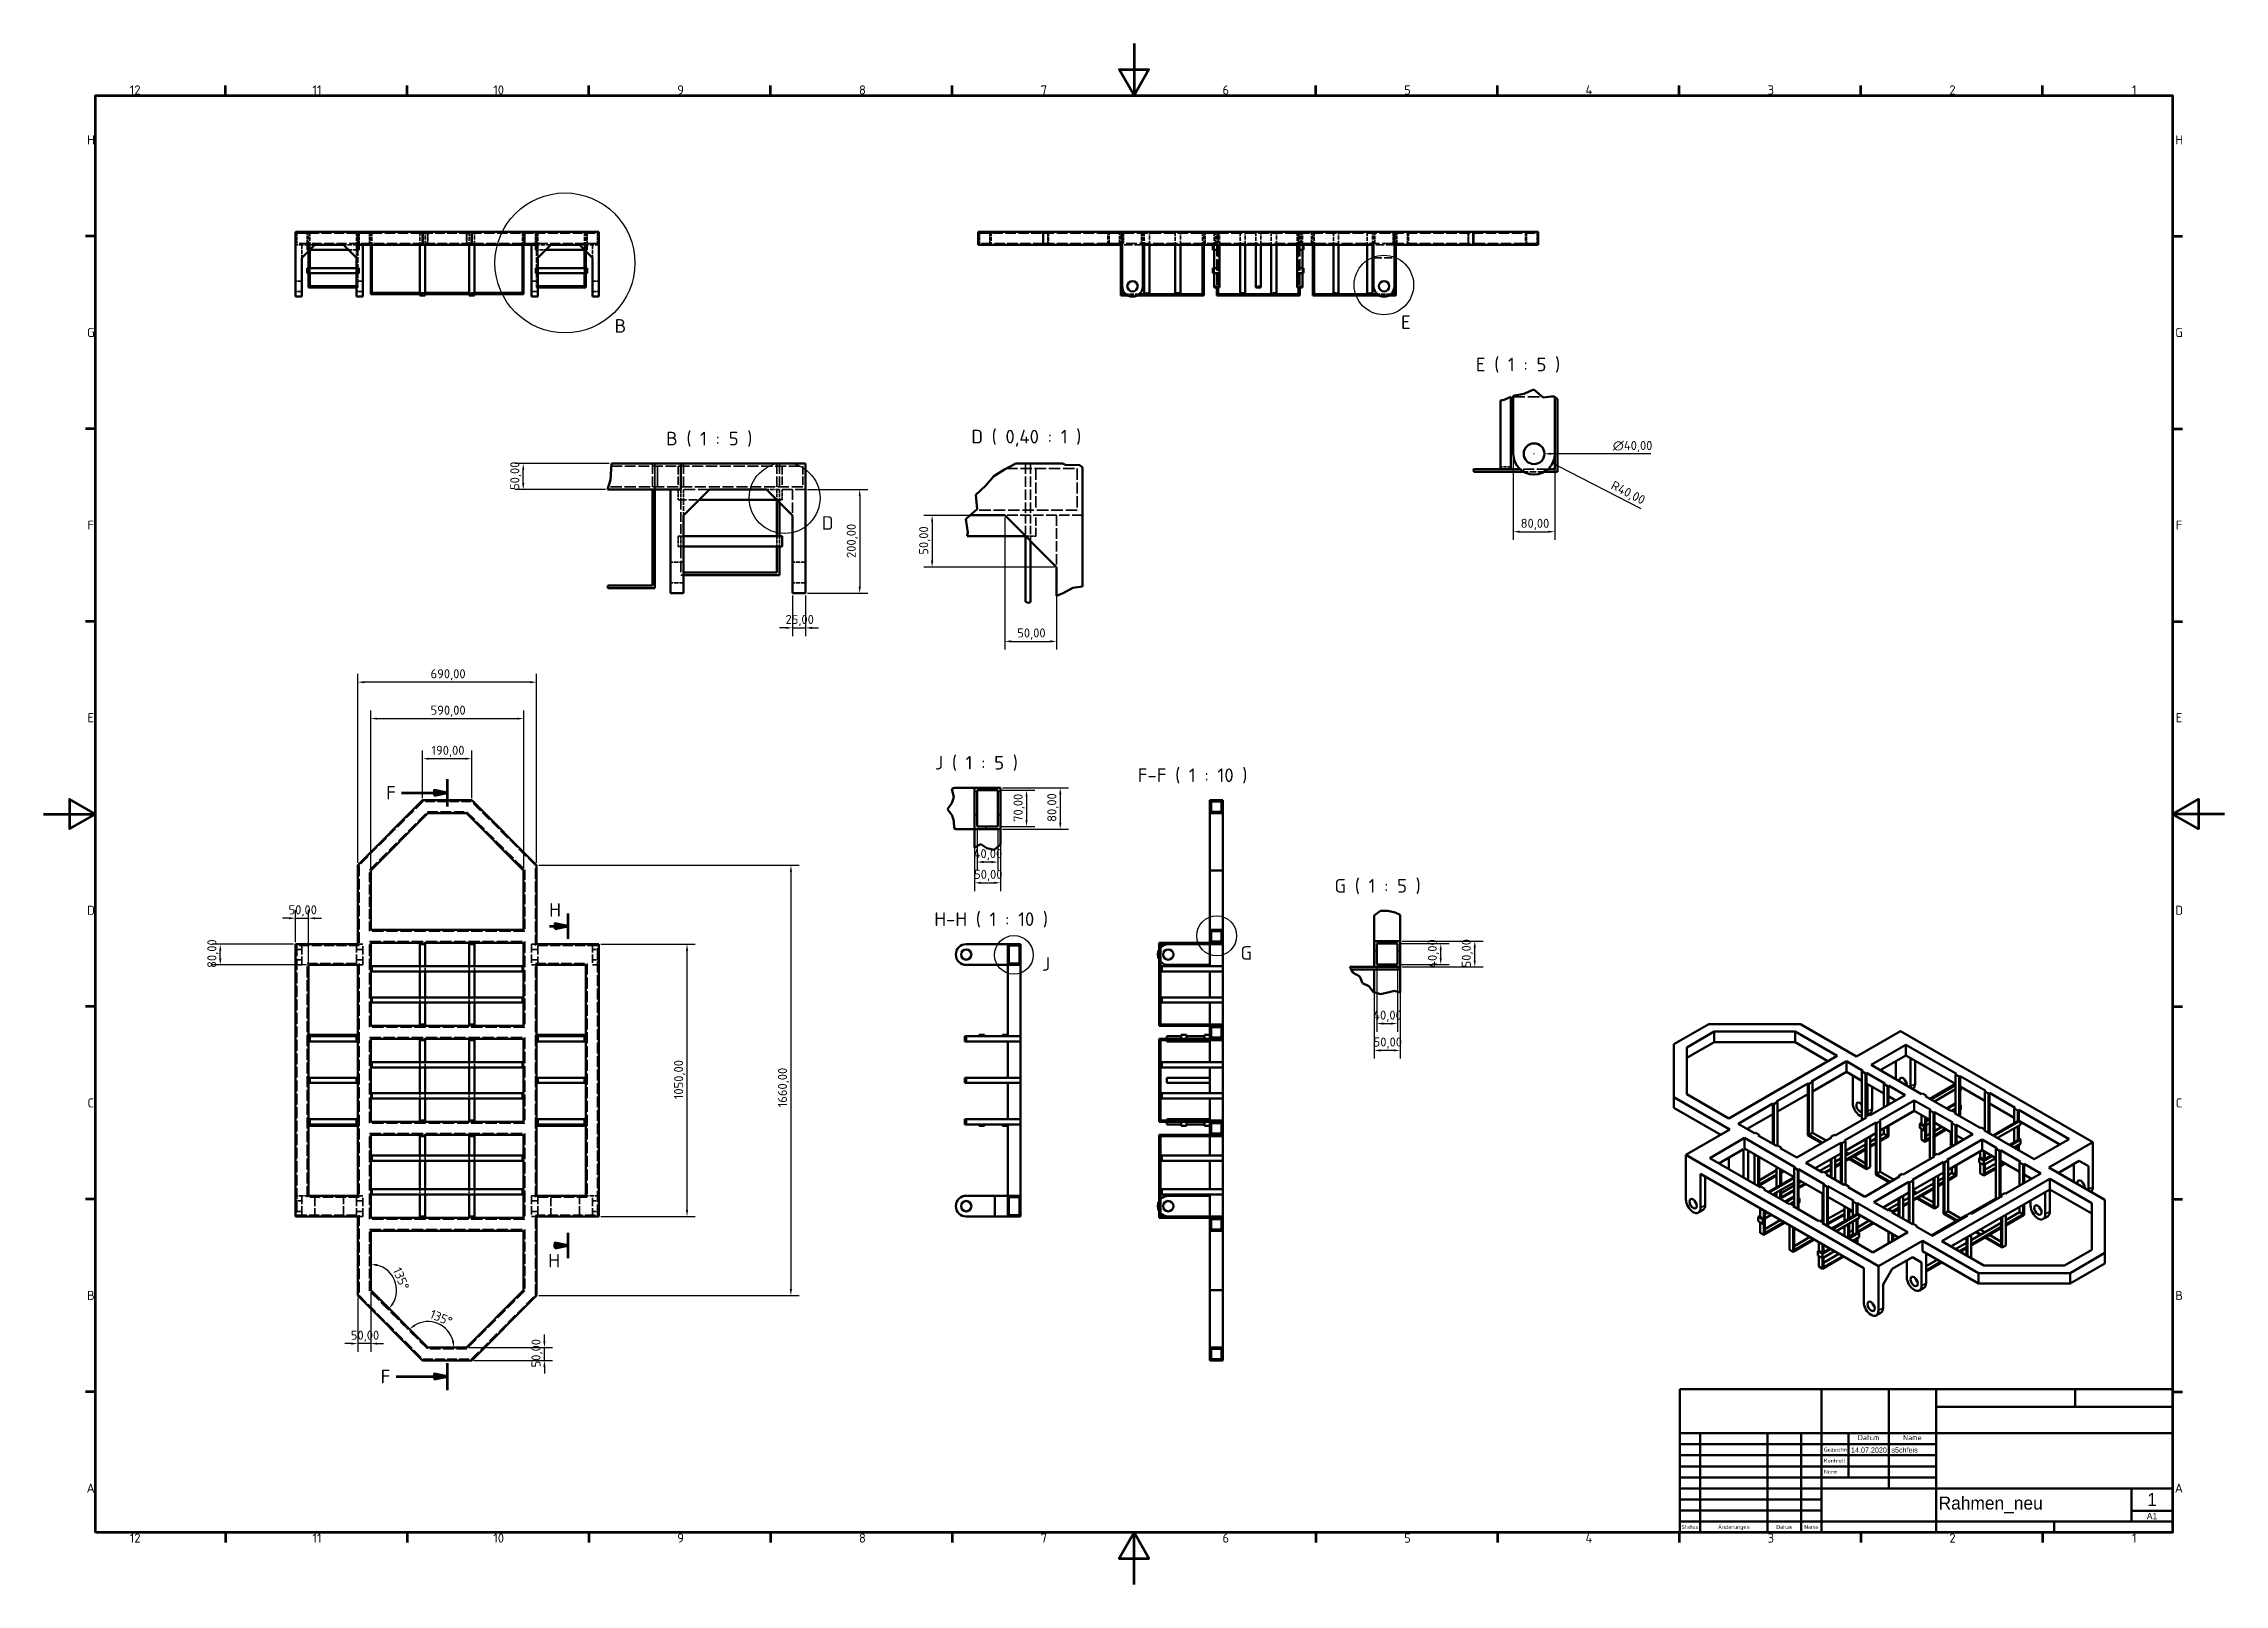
# Model space of a CAD drawing. Header units: millimetres. Extents: x 0 to 8410, y 0 to 5940.
import ezdxf
from ezdxf.enums import TextEntityAlignment as Align

# ---------------------------------------------------------------- set-up
doc = ezdxf.new("R2018")
doc.units = ezdxf.units.MM
doc.header["$LTSCALE"] = 10
doc.linetypes.add('CHAIN', pattern=[0.3543, 0.2362, -0.0295, 0.0591, -0.0295])
doc.linetypes.add('DASHED', pattern=[0.2067, 0.1654, -0.0413])
for name, color, linetype, lineweight in [('Bemaßung (ISO)', 7, 'Continuous', 25), ('Bruchlinie (ISO)', 7, 'Continuous', 50), ('Detailumgrenzung (ISO)', 7, 'Continuous', 25), ('Rahmen (ISO)', 7, 'Continuous', 70), ('Schnittlinie (ISO)', 7, 'CHAIN', 70), ('Schraffur (ISO)', 7, 'Continuous', 18), ('Sichtbar (ISO)', 7, 'Continuous', 50), ('Sichtbar schmal (ISO)', 7, 'Continuous', 35), ('Symbol (ISO)', 7, 'Continuous', 25), ('Titel (ISO)', 7, 'Continuous', 50), ('Verdeckt (ISO)', 7, 'DASHED', 35)]:
    doc.layers.add(name, color=color, linetype=linetype, lineweight=lineweight)
doc.styles.add('Bezeichnungstext (DIN)', font='isocpeur.ttf')
doc.styles.add('Notiztext (DIN)', font='isocpeur.ttf')
doc.styles.add('Textstil11', font='isocpeur.ttf')
doc.styles.add('Textstil13', font='isocpeur.ttf')
doc.styles.add('Textstil14', font='isocpeur.ttf')
doc.styles.add('Textstil19', font='isocpeur.ttf')
doc.dimstyles.new('Standard (DIN)', dxfattribs={"dimscale": 10, "dimtxt": 3.5, "dimasz": 2.5, "dimexe": 3.175, "dimexo": 0.8, "dimgap": 0.8, "dimtad": 1, "dimrnd": 1e-08, "dimzin": 0, "dimtxsty": 'Notiztext (DIN)', "dimcen": 0.09, "dimdle": 10, "dimclrd": 256, "dimclre": 256, "dimclrt": 256, "dimadec": 0, "dimazin": 0, "dimtfac": 1, "dimtmove": 0, "dimatfit": 3, "dimfxl": 1, "dimtolj": 1, "dimtzin": 0, "dimlwd": -1, "dimlwe": -1, "dimarcsym": 0})
pattern_1 = [(45, (0, 0), (-22.45064, 22.45064), [])]
pattern_2 = [(45, (0, 0), (-44.9013, 44.9013), [])]

msp = doc.modelspace()

# ---------------------------------------------------------------- texts
at = {"layer": 'Symbol (ISO)', "char_height": 52.5, "attachment_point": 7, "style": 'Bezeichnungstext (DIN)'}
for s, insert in [('E ( 1 : 5 )', (5523.064, 4671.612)), ('B ( 1 : 5 )', (2400.62, 4385.888)), ('D ( 0,40 : 1 )', (3577.493, 4386.447)), ('J ( 1 : 5 )', (3437.523, 3136.34)), ('F-F ( 1 : 10 )', (4219.306, 3088.14)), ('G ( 1 : 5 )', (4978.475, 2661.667)), ('H-H ( 1 : 10 )', (3434.882, 2533.14))]:
    msp.add_mtext(s, dxfattribs=dict(at, insert=insert))

# ---------------------------------------------------------------- blocks, each defined once
blk = doc.blocks.new('Ränder Vorgaberahmen')
at = {"layer": 'Rahmen (ISO)'}
for p, q in [((70.08, 574), (70.08, 577.9)), ((140.17, 574), (140.17, 577.9)), ((210.25, 574), (210.25, 577.9)), ((280.33, 574), (280.33, 577.9)), ((350.42, 574), (350.42, 577.9)), ((490.58, 574), (490.58, 577.9)), ((560.67, 574), (560.67, 577.9)), ((630.75, 574), (630.75, 577.9)), ((700.83, 574), (700.83, 577.9)), ((770.92, 574), (770.92, 577.9)), ((20, 519.75), (16.1, 519.75)), ((821, 519.75), (824.9, 519.75)), ((20, 445.5), (16.1, 445.5)), ((821, 445.5), (824.9, 445.5)), ((20, 371.25), (16.1, 371.25)), ((821, 371.25), (824.9, 371.25)), ((20, 222.75), (16.1, 222.75)), ((821, 222.75), (824.9, 222.75)), ((20, 148.5), (16.1, 148.5)), ((821, 148.5), (824.9, 148.5)), ((20, 74.25), (16.1, 74.25)), ((821, 74.25), (824.9, 74.25)), ((70.08, 20), (70.08, 16.1)), ((140.17, 20), (140.17, 16.1)), ((210.25, 20), (210.25, 16.1)), ((280.33, 20), (280.33, 16.1)), ((350.42, 20), (350.42, 16.1)), ((490.58, 20), (490.58, 16.1)), ((560.67, 20), (560.67, 16.1)), ((630.75, 20), (630.75, 16.1)), ((700.83, 20), (700.83, 16.1)), ((770.92, 20), (770.92, 16.1))]:
    blk.add_line(p, q, dxfattribs=at)
at = {"layer": 'Rahmen (ISO)', "flags": 128}
for points in [[(420.5, 594), (420.5, 574), (414.73, 584), (426.27, 584), (420.5, 574)], [(20, 20), (20, 574), (821, 574), (821, 20), (20, 20)], [(0, 297), (20, 297), (10, 302.77), (10, 291.23), (20, 297)], [(841, 297), (821, 297), (831, 302.77), (831, 291.23), (821, 297)], [(420.5, 0), (420.5, 20), (414.73, 10), (426.27, 10), (420.5, 20)]]:
    blk.add_lwpolyline(points, dxfattribs=at)
at = {"layer": 'Rahmen (ISO)', "char_height": 3.5, "attachment_point": 7, "style": 'Notiztext (DIN)'}
for s, insert in [('12', (33.24, 574.4)), ('11', (103.67, 574.4)), ('10', (173.41, 574.4)), ('9', (244.37, 574.4)), ('8', (314.45, 574.4)), ('7', (384.53, 574.4)), ('6', (454.62, 574.4)), ('5', (524.7, 574.4)), ('4', (594.61, 574.4)), ('3', (664.87, 574.4)), ('2', (734.95, 574.4)), ('1', (805.38, 574.4)), ('H', (16.75, 555.13)), ('H', (822.05, 555.13)), ('G', (16.75, 480.88)), ('G', (822.05, 480.88)), ('F', (16.93, 406.63)), ('F', (822.23, 406.63)), ('E', (16.93, 332.38)), ('E', (822.23, 332.38)), ('D', (16.75, 258.13)), ('D', (822.05, 258.13)), ('C', (16.93, 183.88)), ('C', (822.23, 183.88)), ('B', (16.75, 109.63)), ('B', (822.05, 109.63)), ('A', (16.58, 35.38)), ('A', (821.88, 35.38)), ('12', (33.24, 16.1)), ('11', (103.67, 16.1)), ('10', (173.41, 16.1)), ('9', (244.37, 16.1)), ('8', (314.45, 16.1)), ('7', (384.53, 16.1)), ('6', (454.62, 16.1)), ('5', (524.7, 16.1)), ('4', (594.61, 16.1)), ('3', (664.87, 16.1)), ('2', (734.95, 16.1)), ('1', (805.38, 16.1))]:
    blk.add_mtext(s, dxfattribs=dict(at, insert=insert))
blk = doc.blocks.new('Schriftfelder DIN')
at = {"layer": 'Titel (ISO)'}
for p, q in [((288.4, 155.08), (98.4, 155.08)), ((98.4, 155.08), (98.4, 99.83)), ((153, 99.83), (153, 155.08)), ((179, 138.08), (179, 155.08)), ((197.2, 99.83), (197.2, 155.08)), ((250.8, 148.33), (250.8, 155.08)), ((288.4, 99.83), (288.4, 155.08)), ((197.2, 148.33), (288.4, 148.33)), ((98.4, 138.08), (288.4, 138.08)), ((106.2, 99.83), (106.2, 138.08)), ((132.2, 99.83), (132.2, 138.08)), ((145.2, 99.83), (145.2, 138.08)), ((163.4, 121.08), (163.4, 138.08)), ((179, 116.83), (179, 138.08)), ((98.4, 133.83), (153, 133.83)), ((98.4, 129.58), (153, 129.58)), ((153, 133.83), (197.2, 133.83)), ((153, 129.58), (197.2, 129.58)), ((98.4, 125.33), (153, 125.33)), ((98.4, 121.08), (153, 121.08)), ((153, 125.33), (197.2, 125.33)), ((153, 121.08), (197.2, 121.08)), ((98.4, 116.83), (153, 116.83)), ((98.4, 112.58), (153, 112.58)), ((153, 116.83), (288.4, 116.83)), ((272.6, 104.08), (272.6, 116.83)), ((153, 108.33), (98.4, 108.33)), ((98.4, 104.08), (153, 104.08)), ((153, 104.08), (197.2, 104.08)), ((197.2, 104.08), (288.4, 104.08)), ((242.8, 99.83), (242.8, 104.08)), ((272.6, 108.22), (288.4, 108.22)), ((98.4, 99.83), (288.4, 99.83))]:
    blk.add_line(p, q, dxfattribs=at)
at = {"layer": 'Titel (ISO)', "style": 'Textstil14'}
for s, p in [('Datum', (171.2, 134.83)), ('Name', (188.1, 134.83))]:
    blk.add_text(s, height=2, dxfattribs=at).set_placement(p, align=Align.BOTTOM_CENTER)
at = {"layer": 'Titel (ISO)', "style": 'Textstil13'}
for s, p in [('Gezeichn', (154, 130.58)), ('Kontroll', (154, 126.33)), ('Norm', (154, 122.08))]:
    blk.add_text(s, height=1.5, dxfattribs=at).set_placement(p, align=Align.BOTTOM_LEFT)
for s, p in [('Status', (102.3, 101.95)), ('Änderungen', (119.2, 101.95)), ('Datum', (138.7, 101.95)), ('Name', (149.1, 101.95))]:
    blk.add_text(s, height=1.5, dxfattribs=at).set_placement(p, align=Align.MIDDLE_CENTER)
at = {"layer": 'Titel (ISO)', "style": 'Textstil14'}
for tag, p in [('KONTROLLDATUM', (164.4, 126.33)), ('ERSTELLUNGSDATUM', (164.4, 130.58)), ('KONTROLLIERT_VON', (180, 126.33)), ('AUTOR', (180, 130.58)), ('GENEHM.DAT._KONSTR.', (164.4, 122.08)), ('KONSTR._GEN._VON', (180, 122.08))]:
    blk.add_attdef(tag, text='', height=2, dxfattribs=at).set_placement(p, align=Align.BOTTOM_LEFT)
at = {"layer": 'Titel (ISO)', "style": 'Textstil11'}
for tag, p in [('TITEL', (198.2, 127.45)), ('BAUTEILNUMMER', (198.2, 110.45))]:
    blk.add_attdef(tag, text='', height=5, dxfattribs=at).set_placement(p, align=Align.MIDDLE_LEFT)
at = {"layer": 'Titel (ISO)'}
for tag, height, style, p in [('Blattnummer', 5, 'Textstil11', (280.5, 112.52)), ('Blattgröße', 2.49, 'Textstil19', (280.5, 106.15))]:
    blk.add_attdef(tag, text='', height=height, dxfattribs=dict(at, style=style)).set_placement(p, align=Align.MIDDLE_CENTER)
blk = doc.blocks.new('2DDetail0')
at = {"layer": 'Detailumgrenzung (ISO)'}
blk.add_circle((201.04, 509.45), 26.99, dxfattribs=at)
at = {"layer": 'Detailumgrenzung (ISO)', "insert": (220.21, 482.54), "char_height": 5.25, "attachment_point": 7, "style": 'Bezeichnungstext (DIN)'}
blk.add_mtext('B', dxfattribs=at)
blk = doc.blocks.new('2DDetail1')
at = {"layer": 'Detailumgrenzung (ISO)'}
blk.add_circle((285.76, 418.8), 13.65, dxfattribs=at)
at = {"layer": 'Detailumgrenzung (ISO)', "insert": (300.11, 406.57), "char_height": 5.25, "attachment_point": 7, "style": 'Bezeichnungstext (DIN)'}
blk.add_mtext('D', dxfattribs=at)
blk = doc.blocks.new('*D7')
at = {"layer": 'Bemaßung (ISO)', "transparency": 16777216}
for p, q in [((3698.4, 4121.4), (3394.7, 4121.4)), ((3426.4, 4096.4), (3426.4, 3946.4)), ((3898.4, 3921.4), (3394.7, 3921.4))]:
    blk.add_line(p, q, dxfattribs=at)
for points in [[(3422.2, 4096.4), (3430.6, 4096.4), (3426.4, 4121.4)], [(3422.2, 3946.4), (3430.6, 3946.4), (3426.4, 3921.4)]]:
    blk.add_solid(points, dxfattribs=at)
at = {"layer": 'Defpoints', "color": 0, "transparency": 16777216}
for p in [(3706.4, 4121.4), (3426.4, 3921.4), (3906.4, 3921.4)]:
    blk.add_point(p, dxfattribs=at)
at = {"layer": 'Bemaßung (ISO)', "transparency": 16777216, "insert": (3376.4, 3969.8), "char_height": 35, "attachment_point": 1, "rotation": 90, "style": 'Notiztext (DIN)'}
blk.add_mtext('\\A1;50,00', dxfattribs=at)
blk = doc.blocks.new('*D8')
at = {"layer": 'Bemaßung (ISO)', "transparency": 16777216}
for p, q in [((3706.4, 4113.4), (3706.4, 3603.7)), ((3906.4, 3913.4), (3906.4, 3603.7)), ((3731.4, 3635.5), (3881.4, 3635.5))]:
    blk.add_line(p, q, dxfattribs=at)
for points in [[(3731.4, 3639.6), (3731.4, 3631.3), (3706.4, 3635.5)], [(3881.4, 3639.6), (3881.4, 3631.3), (3906.4, 3635.5)]]:
    blk.add_solid(points, dxfattribs=at)
at = {"layer": 'Defpoints', "color": 0, "transparency": 16777216}
for p in [(3706.4, 4121.4), (3906.4, 3921.4), (3906.4, 3635.5)]:
    blk.add_point(p, dxfattribs=at)
at = {"layer": 'Bemaßung (ISO)', "transparency": 16777216, "insert": (3754.8, 3685.5), "char_height": 35, "attachment_point": 1, "style": 'Notiztext (DIN)'}
blk.add_mtext('\\A1;50,00', dxfattribs=at)
blk = doc.blocks.new('*D9')
at = {"layer": 'Bemaßung (ISO)', "transparency": 16777216}
for p, q in [((2945.7, 4220.9), (3179, 4220.9)), ((3147.2, 4195.9), (3147.2, 3845.9)), ((2945.7, 3820.9), (3179, 3820.9))]:
    blk.add_line(p, q, dxfattribs=at)
for points in [[(3143.1, 4195.9), (3151.4, 4195.9), (3147.2, 4220.9)], [(3143.1, 3845.9), (3151.4, 3845.9), (3147.2, 3820.9)]]:
    blk.add_solid(points, dxfattribs=at)
at = {"layer": 'Defpoints', "color": 0, "transparency": 16777216}
for p in [(2937.7, 4220.9), (2937.7, 3820.9), (3147.2, 3820.9)]:
    blk.add_point(p, dxfattribs=at)
at = {"layer": 'Bemaßung (ISO)', "transparency": 16777216, "insert": (3097.2, 3957), "char_height": 35, "attachment_point": 1, "rotation": 90, "style": 'Notiztext (DIN)'}
blk.add_mtext('\\A1;200,00', dxfattribs=at)
blk = doc.blocks.new('*D10')
at = {"layer": 'Bemaßung (ISO)', "transparency": 16777216}
for p, q in [((2887.7, 3812.9), (2887.7, 3655.8)), ((2937.7, 3812.9), (2937.7, 3655.8)), ((2862.7, 3687.5), (2837.7, 3687.5)), ((2887.7, 3687.5), (2937.7, 3687.5)), ((2962.7, 3687.5), (2987.7, 3687.5))]:
    blk.add_line(p, q, dxfattribs=at)
for points in [[(2862.7, 3691.7), (2862.7, 3683.3), (2887.7, 3687.5)], [(2962.7, 3691.7), (2962.7, 3683.3), (2937.7, 3687.5)]]:
    blk.add_solid(points, dxfattribs=at)
at = {"layer": 'Defpoints', "color": 0, "transparency": 16777216}
for p in [(2887.7, 3820.9), (2937.7, 3820.9), (2937.7, 3687.5)]:
    blk.add_point(p, dxfattribs=at)
at = {"layer": 'Bemaßung (ISO)', "transparency": 16777216, "insert": (2861.1, 3737.5), "char_height": 35, "attachment_point": 1, "style": 'Notiztext (DIN)'}
blk.add_mtext('\\A1;25,00', dxfattribs=at)
blk = doc.blocks.new('*D11')
at = {"layer": 'Bemaßung (ISO)', "transparency": 16777216}
for p, q in [((1909.3, 2773.1), (2913.6, 2773.1)), ((2881.9, 2748.1), (2881.9, 1138.1)), ((1909.3, 1113.1), (2913.6, 1113.1))]:
    blk.add_line(p, q, dxfattribs=at)
for points in [[(2877.7, 2748.1), (2886.1, 2748.1), (2881.9, 2773.1)], [(2877.7, 1138.1), (2886.1, 1138.1), (2881.9, 1113.1)]]:
    blk.add_solid(points, dxfattribs=at)
at = {"layer": 'Defpoints', "color": 0, "transparency": 16777216}
for p in [(1901.3, 2773.1), (1901.3, 1113.1), (2881.9, 1113.1)]:
    blk.add_point(p, dxfattribs=at)
at = {"layer": 'Bemaßung (ISO)', "transparency": 16777216, "insert": (2831.9, 1839.5), "char_height": 35, "attachment_point": 1, "rotation": 90, "style": 'Notiztext (DIN)'}
blk.add_mtext('\\A1;1660,00', dxfattribs=at)
blk = doc.blocks.new('*D12')
at = {"layer": 'Bemaßung (ISO)', "transparency": 16777216}
for p, q in [((2149.3, 2468.1), (2513, 2468.1)), ((2481.3, 1443.1), (2481.3, 2443.1)), ((2149.3, 1418.1), (2513, 1418.1))]:
    blk.add_line(p, q, dxfattribs=at)
for points in [[(2477.1, 2443.1), (2485.4, 2443.1), (2481.3, 2468.1)], [(2477.1, 1443.1), (2485.4, 1443.1), (2481.3, 1418.1)]]:
    blk.add_solid(points, dxfattribs=at)
at = {"layer": 'Defpoints', "color": 0, "transparency": 16777216}
for p in [(2141.3, 2468.1), (2481.3, 2468.1), (2141.3, 1418.1)]:
    blk.add_point(p, dxfattribs=at)
at = {"layer": 'Bemaßung (ISO)', "transparency": 16777216, "insert": (2431.3, 1870.5), "char_height": 35, "attachment_point": 1, "rotation": 90, "style": 'Notiztext (DIN)'}
blk.add_mtext('\\A1;1050,00', dxfattribs=at)
blk = doc.blocks.new('*D13')
at = {"layer": 'Bemaßung (ISO)', "transparency": 16777216}
for p, q in [((1211.3, 2781.1), (1211.3, 3509.9)), ((1876.3, 3478.2), (1236.3, 3478.2)), ((1901.3, 2781.1), (1901.3, 3509.9))]:
    blk.add_line(p, q, dxfattribs=at)
for points in [[(1236.3, 3482.3), (1236.3, 3474), (1211.3, 3478.2)], [(1876.3, 3482.3), (1876.3, 3474), (1901.3, 3478.2)]]:
    blk.add_solid(points, dxfattribs=at)
at = {"layer": 'Defpoints', "color": 0, "transparency": 16777216}
for p in [(1211.3, 3478.2), (1211.3, 2773.1), (1901.3, 2773.1)]:
    blk.add_point(p, dxfattribs=at)
at = {"layer": 'Bemaßung (ISO)', "transparency": 16777216, "insert": (1492.4, 3528.2), "char_height": 35, "attachment_point": 1, "style": 'Notiztext (DIN)'}
blk.add_mtext('\\A1;690,00', dxfattribs=at)
blk = doc.blocks.new('*D14')
at = {"layer": 'Bemaßung (ISO)', "transparency": 16777216}
for p, q in [((1461.3, 3031.1), (1461.3, 3214.9)), ((1651.3, 3031.1), (1651.3, 3214.9)), ((1626.3, 3183.1), (1486.3, 3183.1))]:
    blk.add_line(p, q, dxfattribs=at)
for points in [[(1486.3, 3187.3), (1486.3, 3179), (1461.3, 3183.1)], [(1626.3, 3187.3), (1626.3, 3179), (1651.3, 3183.1)]]:
    blk.add_solid(points, dxfattribs=at)
at = {"layer": 'Defpoints', "color": 0, "transparency": 16777216}
for p in [(1461.3, 3183.1), (1461.3, 3023.1), (1651.3, 3023.1)]:
    blk.add_point(p, dxfattribs=at)
at = {"layer": 'Bemaßung (ISO)', "transparency": 16777216, "insert": (1495.9, 3233.1), "char_height": 35, "attachment_point": 1, "style": 'Notiztext (DIN)'}
blk.add_mtext('\\A1;190,00', dxfattribs=at)
blk = doc.blocks.new('*D15')
at = {"layer": 'Bemaßung (ISO)', "transparency": 16777216}
blk.add_arc((1482, 913.1), 100, 14.36151, 120.63849, dxfattribs=at)
for points in [[(1433.6, 995.9), (1428.5, 1002.5), (1411.3, 983.9)], [(1583, 938.5), (1574.7, 937.4), (1582, 913.1)]]:
    blk.add_solid(points, dxfattribs=at)
at = {"layer": 'Defpoints', "color": 0, "transparency": 16777216}
for p in [(1552.7, 983.9), (1476.3, 918.8), (1482, 913.1), (1630.6, 913.1)]:
    blk.add_point(p, dxfattribs=at)
at = {"layer": 'Bemaßung (ISO)', "transparency": 16777216, "insert": (1499.5, 1060.7), "char_height": 35, "attachment_point": 1, "rotation": 337.5, "style": 'Notiztext (DIN)'}
blk.add_mtext('\\A1;135°', dxfattribs=at)
blk = doc.blocks.new('*D16')
at = {"layer": 'Bemaßung (ISO)', "transparency": 16777216}
blk.add_arc((1261.3, 1133.9), 100, 329.36151, 75.63849, dxfattribs=at)
for points in [[(1285.6, 1226.6), (1286.6, 1234.9), (1261.3, 1233.9)], [(1350.6, 1080.3), (1344, 1085.4), (1332, 1063.1)]]:
    blk.add_solid(points, dxfattribs=at)
at = {"layer": 'Defpoints', "color": 0, "transparency": 16777216}
for p in [(1261.3, 1141.9), (1261.3, 1133.9), (1361.3, 1133.9), (1482, 913.1)]:
    blk.add_point(p, dxfattribs=at)
at = {"layer": 'Bemaßung (ISO)', "transparency": 16777216, "insert": (1378, 1225.8), "char_height": 35, "attachment_point": 1, "rotation": 292.5, "style": 'Notiztext (DIN)'}
blk.add_mtext('\\A1;135°', dxfattribs=at)
blk = doc.blocks.new('*D17')
at = {"layer": 'Bemaßung (ISO)', "transparency": 16777216}
for p, q in [((963.3, 2468.1), (649.5, 2468.1)), ((681.3, 2413.1), (681.3, 2443.1)), ((1013.3, 2388.1), (649.5, 2388.1))]:
    blk.add_line(p, q, dxfattribs=at)
for points in [[(677.1, 2443.1), (685.4, 2443.1), (681.3, 2468.1)], [(677.1, 2413.1), (685.4, 2413.1), (681.3, 2388.1)]]:
    blk.add_solid(points, dxfattribs=at)
at = {"layer": 'Defpoints', "color": 0, "transparency": 16777216}
for p in [(681.3, 2468.1), (971.3, 2468.1), (1021.3, 2388.1)]:
    blk.add_point(p, dxfattribs=at)
at = {"layer": 'Bemaßung (ISO)', "transparency": 16777216, "insert": (631.3, 2376.5), "char_height": 35, "attachment_point": 1, "rotation": 90, "style": 'Notiztext (DIN)'}
blk.add_mtext('\\A1;80,00', dxfattribs=at)
blk = doc.blocks.new('*D18')
at = {"layer": 'Bemaßung (ISO)', "transparency": 16777216}
for p, q in [((946.3, 2568.1), (921.3, 2568.1)), ((971.3, 2476.1), (971.3, 2599.9)), ((971.3, 2568.1), (1021.3, 2568.1)), ((1021.3, 2396.1), (1021.3, 2599.9)), ((1046.3, 2568.1), (1071.3, 2568.1))]:
    blk.add_line(p, q, dxfattribs=at)
for points in [[(946.3, 2572.3), (946.3, 2564), (971.3, 2568.1)], [(1046.3, 2572.3), (1046.3, 2564), (1021.3, 2568.1)]]:
    blk.add_solid(points, dxfattribs=at)
at = {"layer": 'Defpoints', "color": 0, "transparency": 16777216}
for p in [(1021.3, 2568.1), (971.3, 2468.1), (1021.3, 2388.1)]:
    blk.add_point(p, dxfattribs=at)
at = {"layer": 'Bemaßung (ISO)', "transparency": 16777216, "insert": (944.7, 2618.1), "char_height": 35, "attachment_point": 1, "style": 'Notiztext (DIN)'}
blk.add_mtext('\\A1;50,00', dxfattribs=at)
blk = doc.blocks.new('*D19')
at = {"layer": 'Bemaßung (ISO)', "transparency": 16777216}
for p, q in [((1211.3, 1105.1), (1211.3, 896.4)), ((1261.3, 1125.9), (1261.3, 896.4)), ((1186.3, 928.1), (1161.3, 928.1)), ((1261.3, 928.1), (1211.3, 928.1)), ((1286.3, 928.1), (1311.3, 928.1))]:
    blk.add_line(p, q, dxfattribs=at)
for points in [[(1186.3, 932.3), (1186.3, 924), (1211.3, 928.1)], [(1286.3, 932.3), (1286.3, 924), (1261.3, 928.1)]]:
    blk.add_solid(points, dxfattribs=at)
at = {"layer": 'Defpoints', "color": 0, "transparency": 16777216}
for p in [(1211.3, 1113.1), (1261.3, 1133.9), (1211.3, 928.1)]:
    blk.add_point(p, dxfattribs=at)
at = {"layer": 'Bemaßung (ISO)', "transparency": 16777216, "insert": (1184.7, 978.1), "char_height": 35, "attachment_point": 1, "style": 'Notiztext (DIN)'}
blk.add_mtext('\\A1;50,00', dxfattribs=at)
blk = doc.blocks.new('*D20')
at = {"layer": 'Bemaßung (ISO)', "transparency": 16777216}
for p, q in [((1931.3, 938.1), (1931.3, 963.1)), ((1638.6, 913.1), (1963, 913.1)), ((1659.3, 863.1), (1963, 863.1)), ((1931.3, 863.1), (1931.3, 913.1)), ((1931.3, 838.1), (1931.3, 813.1))]:
    blk.add_line(p, q, dxfattribs=at)
for points in [[(1927.1, 938.1), (1935.4, 938.1), (1931.3, 913.1)], [(1927.1, 838.1), (1935.4, 838.1), (1931.3, 863.1)]]:
    blk.add_solid(points, dxfattribs=at)
at = {"layer": 'Defpoints', "color": 0, "transparency": 16777216}
for p in [(1630.6, 913.1), (1651.3, 863.1), (1931.3, 913.1)]:
    blk.add_point(p, dxfattribs=at)
at = {"layer": 'Bemaßung (ISO)', "transparency": 16777216, "insert": (1881.3, 836.5), "char_height": 35, "attachment_point": 1, "rotation": 90, "style": 'Notiztext (DIN)'}
blk.add_mtext('\\A1;50,00', dxfattribs=at)
blk = doc.blocks.new('*D21')
at = {"layer": 'Bemaßung (ISO)', "transparency": 16777216}
for p, q in [((1261.3, 2760.4), (1261.3, 3369.5)), ((1851.3, 2760.4), (1851.3, 3369.5)), ((1286.3, 3337.8), (1826.3, 3337.8))]:
    blk.add_line(p, q, dxfattribs=at)
for points in [[(1286.3, 3342), (1286.3, 3333.6), (1261.3, 3337.8)], [(1826.3, 3342), (1826.3, 3333.6), (1851.3, 3337.8)]]:
    blk.add_solid(points, dxfattribs=at)
at = {"layer": 'Defpoints', "color": 0, "transparency": 16777216}
for p in [(1851.3, 3337.8), (1261.3, 2752.4), (1851.3, 2752.4)]:
    blk.add_point(p, dxfattribs=at)
at = {"layer": 'Bemaßung (ISO)', "transparency": 16777216, "insert": (1492.4, 3387.8), "char_height": 35, "attachment_point": 1, "style": 'Notiztext (DIN)'}
blk.add_mtext('\\A1;590,00', dxfattribs=at)
blk = doc.blocks.new('2DDetail2')
at = {"layer": 'Detailumgrenzung (ISO)'}
blk.add_circle((516.87, 500.96), 11.48, dxfattribs=at)
at = {"layer": 'Detailumgrenzung (ISO)', "insert": (523.48, 483.94), "char_height": 5.25, "attachment_point": 7, "style": 'Bezeichnungstext (DIN)'}
blk.add_mtext('E', dxfattribs=at)
blk = doc.blocks.new('*D23')
at = {"layer": 'Bemaßung (ISO)', "transparency": 16777216}
for p, q in [((5746.9, 4358.9), (5748.7, 4358.9)), ((5747.8, 4358), (5747.8, 4359.8)), ((6197.6, 4358.1), (5812.8, 4358.8))]:
    blk.add_line(p, q, dxfattribs=at)
blk.add_solid([(5812.8, 4362.9), (5812.8, 4354.6), (5787.8, 4358.8)], dxfattribs=at)
at = {"layer": 'Defpoints', "color": 0, "transparency": 16777216}
for p in [(5707.8, 4358.9), (5787.8, 4358.8)]:
    blk.add_point(p, dxfattribs=at)
at = {"layer": 'Bemaßung (ISO)', "transparency": 16777216, "insert": (6051.5, 4408.4), "char_height": 35, "attachment_point": 1, "rotation": 359.90853, "style": 'Notiztext (DIN)'}
blk.add_mtext('\\A1;∅40,00', dxfattribs=at)
blk = doc.blocks.new('*D24')
at = {"layer": 'Bemaßung (ISO)', "transparency": 16777216}
blk.add_line((6161.2, 4146.9), (5841.3, 4310.9), dxfattribs=at)
blk.add_solid([(5843.2, 4314.6), (5839.4, 4307.2), (5819, 4322.3)], dxfattribs=at)
at = {"layer": 'Defpoints', "color": 0, "transparency": 16777216}
for p in [(5747.8, 4358.9), (5819, 4322.3)]:
    blk.add_point(p, dxfattribs=at)
at = {"layer": 'Bemaßung (ISO)', "transparency": 16777216, "insert": (6057, 4256.5), "char_height": 35, "attachment_point": 1, "rotation": 332.84769, "style": 'Notiztext (DIN)'}
blk.add_mtext('\\A1;R40,00', dxfattribs=at)
blk = doc.blocks.new('*D25')
at = {"layer": 'Bemaßung (ISO)', "transparency": 16777216}
for p, q in [((5667.8, 4350.9), (5667.8, 4026.5)), ((5827.8, 4350.9), (5827.8, 4026.5)), ((5692.8, 4058.2), (5802.8, 4058.2))]:
    blk.add_line(p, q, dxfattribs=at)
for points in [[(5692.8, 4062.4), (5692.8, 4054.1), (5667.8, 4058.2)], [(5802.8, 4062.4), (5802.8, 4054.1), (5827.8, 4058.2)]]:
    blk.add_solid(points, dxfattribs=at)
at = {"layer": 'Defpoints', "color": 0, "transparency": 16777216}
for p in [(5667.8, 4358.9), (5827.8, 4358.9), (5827.8, 4058.2)]:
    blk.add_point(p, dxfattribs=at)
at = {"layer": 'Bemaßung (ISO)', "transparency": 16777216, "insert": (5696.2, 4108.2), "char_height": 35, "attachment_point": 1, "style": 'Notiztext (DIN)'}
blk.add_mtext('\\A1;80,00', dxfattribs=at)
blk = doc.blocks.new('*D26')
at = {"layer": 'Bemaßung (ISO)', "transparency": 16777216}
for p, q in [((2181.6, 4320.9), (1817.8, 4320.9)), ((1849.6, 4245.9), (1849.6, 4295.9)), ((2166.6, 4220.9), (1817.8, 4220.9))]:
    blk.add_line(p, q, dxfattribs=at)
for points in [[(1845.4, 4295.9), (1853.8, 4295.9), (1849.6, 4320.9)], [(1845.4, 4245.9), (1853.8, 4245.9), (1849.6, 4220.9)]]:
    blk.add_solid(points, dxfattribs=at)
at = {"layer": 'Defpoints', "color": 0, "transparency": 16777216}
for p in [(1849.6, 4320.9), (2189.6, 4320.9), (2174.6, 4220.9)]:
    blk.add_point(p, dxfattribs=at)
at = {"layer": 'Bemaßung (ISO)', "transparency": 16777216, "insert": (1799.6, 4219.3), "char_height": 35, "attachment_point": 1, "rotation": 90, "style": 'Notiztext (DIN)'}
blk.add_mtext('\\A1;50,00', dxfattribs=at)
blk = doc.blocks.new('2DTransSchnitt0')
at = {"layer": 'Schnittlinie (ISO)', "linetype": 'Continuous'}
for p, q in [((138.02, 305.19), (150.63, 305.19)), ((155.63, 305.19), (150.63, 306.19)), ((150.63, 306.19), (150.63, 304.19)), ((150.63, 305.19), (155.63, 305.19)), ((150.63, 304.19), (155.63, 305.19)), ((135.98, 80.11), (150.63, 80.11)), ((155.63, 80.11), (150.63, 81.11)), ((150.63, 81.11), (150.63, 79.11)), ((150.63, 80.11), (155.63, 80.11)), ((150.63, 79.11), (155.63, 80.11))]:
    blk.add_line(p, q, dxfattribs=at)
at = {"layer": 'Schnittlinie (ISO)', "linetype": 'Continuous', "lineweight": 140}
for p, q in [((155.63, 310.43), (155.63, 299.95)), ((155.63, 85.34), (155.63, 74.87))]:
    blk.add_line(p, q, dxfattribs=at)
at = {"layer": 'Schnittlinie (ISO)', "linetype": 'Continuous', "flags": 128}
for points in [[(150.63, 304.19), (155.63, 305.19), (150.63, 306.19), (150.63, 304.19)], [(150.63, 79.11), (155.63, 80.11), (150.63, 81.11), (150.63, 79.11)]]:
    blk.add_lwpolyline(points, dxfattribs=at)
at = {"layer": 'Schnittlinie (ISO)'}
for points in [[(150.63, 304.19), (155.63, 305.19), (150.63, 306.19), (150.63, 304.19)], [(150.63, 79.11), (155.63, 80.11), (150.63, 81.11), (150.63, 79.11)]]:
    blk.add_solid(points, dxfattribs=at)
at = {"layer": 'Schnittlinie (ISO)', "char_height": 5.25, "attachment_point": 7, "style": 'Bezeichnungstext (DIN)'}
for insert in [(132.09, 302.57), (129.97, 77.48)]:
    blk.add_mtext('F', dxfattribs=dict(at, insert=insert))
blk = doc.blocks.new('2DDetail3')
at = {"layer": 'Detailumgrenzung (ISO)'}
blk.add_circle((452.39, 250.04), 7.69, dxfattribs=at)
at = {"layer": 'Detailumgrenzung (ISO)', "insert": (461.58, 240.81), "char_height": 5.25, "attachment_point": 7, "style": 'Bezeichnungstext (DIN)'}
blk.add_mtext('G', dxfattribs=at)
blk = doc.blocks.new('*D29')
at = {"layer": 'Bemaßung (ISO)', "transparency": 16777216}
for p, q in [((5228.9, 2470.2), (5419.8, 2470.2)), ((5388, 2415.2), (5388, 2445.2)), ((5228.9, 2390.2), (5419.8, 2390.2))]:
    blk.add_line(p, q, dxfattribs=at)
for points in [[(5383.8, 2445.2), (5392.2, 2445.2), (5388, 2470.2)], [(5383.8, 2415.2), (5392.2, 2415.2), (5388, 2390.2)]]:
    blk.add_solid(points, dxfattribs=at)
at = {"layer": 'Defpoints', "color": 0, "transparency": 16777216}
for p in [(5220.9, 2470.2), (5388, 2470.2), (5220.9, 2390.2)]:
    blk.add_point(p, dxfattribs=at)
at = {"layer": 'Bemaßung (ISO)', "transparency": 16777216, "insert": (5338, 2376.8), "char_height": 35, "attachment_point": 1, "rotation": 90, "style": 'Notiztext (DIN)'}
blk.add_mtext('\\A1;40,00', dxfattribs=at)
blk = doc.blocks.new('*D30')
at = {"layer": 'Bemaßung (ISO)', "transparency": 16777216}
for p, q in [((5238.9, 2480.2), (5550.9, 2480.2)), ((5519.1, 2405.2), (5519.1, 2455.2)), ((5238.9, 2380.2), (5550.9, 2380.2))]:
    blk.add_line(p, q, dxfattribs=at)
for points in [[(5515, 2455.2), (5523.3, 2455.2), (5519.1, 2480.2)], [(5515, 2405.2), (5523.3, 2405.2), (5519.1, 2380.2)]]:
    blk.add_solid(points, dxfattribs=at)
at = {"layer": 'Defpoints', "color": 0, "transparency": 16777216}
for p in [(5230.9, 2480.2), (5519.1, 2480.2), (5230.9, 2380.2)]:
    blk.add_point(p, dxfattribs=at)
at = {"layer": 'Bemaßung (ISO)', "transparency": 16777216, "insert": (5469.1, 2378.6), "char_height": 35, "attachment_point": 1, "rotation": 90, "style": 'Notiztext (DIN)'}
blk.add_mtext('\\A1;50,00', dxfattribs=at)
blk = doc.blocks.new('*D31')
at = {"layer": 'Bemaßung (ISO)', "transparency": 16777216}
for p, q in [((5140.9, 2382.2), (5140.9, 2130.4)), ((5220.9, 2382.2), (5220.9, 2130.4)), ((5165.9, 2162.1), (5195.9, 2162.1))]:
    blk.add_line(p, q, dxfattribs=at)
for points in [[(5165.9, 2166.3), (5165.9, 2158), (5140.9, 2162.1)], [(5195.9, 2166.3), (5195.9, 2158), (5220.9, 2162.1)]]:
    blk.add_solid(points, dxfattribs=at)
at = {"layer": 'Defpoints', "color": 0, "transparency": 16777216}
for p in [(5140.9, 2390.2), (5220.9, 2390.2), (5220.9, 2162.1)]:
    blk.add_point(p, dxfattribs=at)
at = {"layer": 'Bemaßung (ISO)', "transparency": 16777216, "insert": (5127.5, 2212.1), "char_height": 35, "attachment_point": 1, "style": 'Notiztext (DIN)'}
blk.add_mtext('\\A1;40,00', dxfattribs=at)
blk = doc.blocks.new('*D32')
at = {"layer": 'Bemaßung (ISO)', "transparency": 16777216}
for p, q in [((5130.9, 2372.2), (5130.9, 2026.8)), ((5230.9, 2372.2), (5230.9, 2026.8)), ((5205.9, 2058.5), (5155.9, 2058.5))]:
    blk.add_line(p, q, dxfattribs=at)
for points in [[(5155.9, 2062.7), (5155.9, 2054.3), (5130.9, 2058.5)], [(5205.9, 2062.7), (5205.9, 2054.3), (5230.9, 2058.5)]]:
    blk.add_solid(points, dxfattribs=at)
at = {"layer": 'Defpoints', "color": 0, "transparency": 16777216}
for p in [(5130.9, 2380.2), (5230.9, 2380.2), (5130.9, 2058.5)]:
    blk.add_point(p, dxfattribs=at)
at = {"layer": 'Bemaßung (ISO)', "transparency": 16777216, "insert": (5129.2, 2108.5), "char_height": 35, "attachment_point": 1, "style": 'Notiztext (DIN)'}
blk.add_mtext('\\A1;50,00', dxfattribs=at)
blk = doc.blocks.new('2DTransSchnitt1')
at = {"layer": 'Schnittlinie (ISO)', "linetype": 'Continuous'}
for p, q in [((195.13, 253.74), (197.13, 253.74)), ((202.13, 253.74), (197.13, 254.74)), ((197.13, 254.74), (197.13, 252.74)), ((197.13, 253.74), (202.13, 253.74)), ((197.13, 252.74), (202.13, 253.74)), ((196.57, 130.67), (197.13, 130.67)), ((202.13, 130.67), (197.13, 131.67)), ((197.13, 131.67), (197.13, 129.67)), ((197.13, 130.67), (202.13, 130.67)), ((197.13, 129.67), (202.13, 130.67))]:
    blk.add_line(p, q, dxfattribs=at)
at = {"layer": 'Schnittlinie (ISO)', "linetype": 'Continuous', "lineweight": 140}
for p, q in [((202.13, 258.63), (202.13, 248.85)), ((202.13, 135.56), (202.13, 125.77))]:
    blk.add_line(p, q, dxfattribs=at)
at = {"layer": 'Schnittlinie (ISO)', "linetype": 'Continuous', "flags": 128}
for points in [[(197.13, 252.74), (202.13, 253.74), (197.13, 254.74), (197.13, 252.74)], [(197.13, 129.67), (202.13, 130.67), (197.13, 131.67), (197.13, 129.67)]]:
    blk.add_lwpolyline(points, dxfattribs=at)
at = {"layer": 'Schnittlinie (ISO)'}
for points in [[(197.13, 252.74), (202.13, 253.74), (197.13, 254.74), (197.13, 252.74)], [(197.13, 129.67), (202.13, 130.67), (197.13, 131.67), (197.13, 129.67)]]:
    blk.add_solid(points, dxfattribs=at)
at = {"layer": 'Schnittlinie (ISO)', "char_height": 5.25, "attachment_point": 7, "style": 'Bezeichnungstext (DIN)'}
for insert in [(194.98, 257.4), (194.61, 122.2)]:
    blk.add_mtext('H', dxfattribs=dict(at, insert=insert))
blk = doc.blocks.new('2DDetail4')
at = {"layer": 'Detailumgrenzung (ISO)'}
blk.add_circle((374.17, 242.67), 7.46, dxfattribs=at)
at = {"layer": 'Detailumgrenzung (ISO)', "insert": (385.01, 236.56), "char_height": 5.25, "attachment_point": 7, "style": 'Bezeichnungstext (DIN)'}
blk.add_mtext('J', dxfattribs=at)
blk = doc.blocks.new('*D35')
at = {"layer": 'Bemaßung (ISO)', "transparency": 16777216}
for p, q in [((3688, 3061.3), (3822.3, 3061.3)), ((3790.5, 3036.3), (3790.5, 2946.3)), ((3688, 2921.3), (3822.3, 2921.3))]:
    blk.add_line(p, q, dxfattribs=at)
for points in [[(3786.4, 3036.3), (3794.7, 3036.3), (3790.5, 3061.3)], [(3786.4, 2946.3), (3794.7, 2946.3), (3790.5, 2921.3)]]:
    blk.add_solid(points, dxfattribs=at)
at = {"layer": 'Defpoints', "color": 0, "transparency": 16777216}
for p in [(3680, 3061.3), (3680, 2921.3), (3790.5, 2921.3)]:
    blk.add_point(p, dxfattribs=at)
at = {"layer": 'Bemaßung (ISO)', "transparency": 16777216, "insert": (3740.5, 2939.7), "char_height": 35, "attachment_point": 1, "rotation": 90, "style": 'Notiztext (DIN)'}
blk.add_mtext('\\A1;70,00', dxfattribs=at)
blk = doc.blocks.new('*D36')
at = {"layer": 'Bemaßung (ISO)', "transparency": 16777216}
for p, q in [((3698, 3071.3), (3952.3, 3071.3)), ((3920.6, 3046.3), (3920.6, 2936.3)), ((3698, 2911.3), (3952.3, 2911.3))]:
    blk.add_line(p, q, dxfattribs=at)
for points in [[(3916.4, 3046.3), (3924.8, 3046.3), (3920.6, 3071.3)], [(3916.4, 2936.3), (3924.8, 2936.3), (3920.6, 2911.3)]]:
    blk.add_solid(points, dxfattribs=at)
at = {"layer": 'Defpoints', "color": 0, "transparency": 16777216}
for p in [(3690, 3071.3), (3690, 2911.3), (3920.6, 2911.3)]:
    blk.add_point(p, dxfattribs=at)
at = {"layer": 'Bemaßung (ISO)', "transparency": 16777216, "insert": (3870.6, 2939.7), "char_height": 35, "attachment_point": 1, "rotation": 90, "style": 'Notiztext (DIN)'}
blk.add_mtext('\\A1;80,00', dxfattribs=at)
blk = doc.blocks.new('*D37')
at = {"layer": 'Bemaßung (ISO)', "transparency": 16777216}
for p, q in [((3600, 2913.3), (3600, 2753)), ((3680, 2913.3), (3680, 2753)), ((3655, 2784.7), (3625, 2784.7))]:
    blk.add_line(p, q, dxfattribs=at)
for points in [[(3625, 2788.9), (3625, 2780.5), (3600, 2784.7)], [(3655, 2788.9), (3655, 2780.5), (3680, 2784.7)]]:
    blk.add_solid(points, dxfattribs=at)
at = {"layer": 'Defpoints', "color": 0, "transparency": 16777216}
for p in [(3600, 2921.3), (3680, 2921.3), (3600, 2784.7)]:
    blk.add_point(p, dxfattribs=at)
at = {"layer": 'Bemaßung (ISO)', "transparency": 16777216, "insert": (3586.7, 2834.7), "char_height": 35, "attachment_point": 1, "style": 'Notiztext (DIN)'}
blk.add_mtext('\\A1;40,00', dxfattribs=at)
blk = doc.blocks.new('*D38')
at = {"layer": 'Bemaßung (ISO)', "transparency": 16777216}
for p, q in [((3590, 2903.3), (3590, 2673)), ((3690, 2903.3), (3690, 2673)), ((3615, 2704.8), (3665, 2704.8))]:
    blk.add_line(p, q, dxfattribs=at)
for points in [[(3615, 2709), (3615, 2700.6), (3590, 2704.8)], [(3665, 2709), (3665, 2700.6), (3690, 2704.8)]]:
    blk.add_solid(points, dxfattribs=at)
at = {"layer": 'Defpoints', "color": 0, "transparency": 16777216}
for p in [(3590, 2911.3), (3690, 2911.3), (3690, 2704.8)]:
    blk.add_point(p, dxfattribs=at)
at = {"layer": 'Bemaßung (ISO)', "transparency": 16777216, "insert": (3588.4, 2754.8), "char_height": 35, "attachment_point": 1, "style": 'Notiztext (DIN)'}
blk.add_mtext('\\A1;50,00', dxfattribs=at)

# ---------------------------------------------------------------- dimensions: what is measured, and where the dimension line sits
at = {"layer": 'Bemaßung (ISO)'}
dim = msp.add_diameter_dim_2p(p1=(5707.83, 4358.919), p2=(5787.83, 4358.792), dimstyle='Standard (DIN)', override={"dimgap": 0.8, "dimdec": 2, "dimlfac": 0.5, "dimtol": 0, "dimlim": 0, "dimtp": 0, "dimtm": 0, "dimtdec": 2, "dimtofl": 0}, dxfattribs=at)
dim.commit()
dim.dimension.update_dxf_attribs({"geometry": '*D23', "text_midpoint": (6120.522, 4358.261), "dimtype": 163})
for base, p1, p2, angle, override, picture, middle in [((1849.587, 4320.888), (2174.646, 4220.888), (2189.587, 4320.888), 90, {"dimgap": 0.8, "dimdec": 2, "dimlfac": 0.5, "dimtol": 0, "dimlim": 0, "dimtp": 0, "dimtm": 0, "dimtdec": 2, "dimtofl": 0, "dimatfit": 1}, '*D26', (1849.587, 4270.888)), ((5827.83, 4058.235), (5667.83, 4358.856), (5827.83, 4358.856), 180, {"dimgap": 0.8, "dimdec": 2, "dimlfac": 0.5, "dimtol": 0, "dimlim": 0, "dimtp": 0, "dimtm": 0, "dimtdec": 2, "dimtofl": 0, "dimatfit": 1}, '*D25', (5747.83, 4058.235)), ((3147.228, 3820.888), (2937.732, 4220.888), (2937.732, 3820.888), 90, {"dimgap": 0.8, "dimdec": 2, "dimlfac": 0.5, "dimtol": 0, "dimlim": 0, "dimtp": 0, "dimtm": 0, "dimtdec": 2, "dimtofl": 0, "dimatfit": 1}, '*D9', (3147.228, 4020.888)), ((3426.41, 3921.447), (3706.41, 4121.447), (3906.41, 3921.447), 90, {"dimgap": 0.8, "dimdec": 2, "dimlfac": 0.25, "dimtol": 0, "dimlim": 0, "dimtp": 0, "dimtm": 0, "dimtdec": 2, "dimtofl": 0, "dimatfit": 1}, '*D7', (3426.41, 4021.447)), ((3906.41, 3635.455), (3706.41, 4121.447), (3906.41, 3921.447), 180, {"dimgap": 0.8, "dimdec": 2, "dimlfac": 0.25, "dimtol": 0, "dimlim": 0, "dimtp": 0, "dimtm": 0, "dimtdec": 2, "dimtofl": 0, "dimatfit": 1}, '*D8', (3806.41, 3635.455)), ((2937.732, 3687.505), (2887.732, 3820.888), (2937.732, 3820.888), 180, {"dimgap": 0.8, "dimdec": 2, "dimlfac": 0.5, "dimtol": 0, "dimlim": 0, "dimtp": 0, "dimtm": 0, "dimtdec": 2, "dimtofl": 1, "dimatfit": 1}, '*D10', (2912.732, 3687.505)), ((1211.28, 3478.165), (1901.28, 2773.14), (1211.28, 2773.14), 180, {"dimgap": 0.8, "dimdec": 2, "dimtol": 0, "dimlim": 0, "dimtp": 0, "dimtm": 0, "dimtdec": 2, "dimtofl": 0, "dimatfit": 1}, '*D13', (1556.28, 3478.165)), ((1851.28, 3337.784), (1261.28, 2752.429), (1851.28, 2752.429), 180, {"dimgap": 0.8, "dimdec": 2, "dimtol": 0, "dimlim": 0, "dimtp": 0, "dimtm": 0, "dimtdec": 2, "dimtofl": 0, "dimatfit": 1}, '*D21', (1556.28, 3337.784)), ((1461.28, 3183.14), (1651.28, 3023.14), (1461.28, 3023.14), 180, {"dimgap": 0.8, "dimdec": 2, "dimtol": 0, "dimlim": 0, "dimtp": 0, "dimtm": 0, "dimtdec": 2, "dimtofl": 0, "dimatfit": 1}, '*D14', (1556.28, 3183.14)), ((3790.548, 2921.34), (3680.025, 3061.34), (3680.025, 2921.34), 270, {"dimgap": 0.8, "dimdec": 2, "dimlfac": 0.5, "dimtol": 0, "dimlim": 0, "dimtp": 0, "dimtm": 0, "dimtdec": 2, "dimtofl": 0, "dimatfit": 1}, '*D35', (3790.548, 2991.34)), ((3920.586, 2911.34), (3690.025, 3071.34), (3690.025, 2911.34), 90, {"dimgap": 0.8, "dimdec": 2, "dimlfac": 0.5, "dimtol": 0, "dimlim": 0, "dimtp": 0, "dimtm": 0, "dimtdec": 2, "dimtofl": 0, "dimatfit": 1}, '*D36', (3920.586, 2991.34)), ((3600.025, 2784.711), (3680.025, 2921.34), (3600.025, 2921.34), 180, {"dimgap": 0.8, "dimdec": 2, "dimlfac": 0.5, "dimtol": 0, "dimlim": 0, "dimtp": 0, "dimtm": 0, "dimtdec": 2, "dimtofl": 0, "dimatfit": 1}, '*D37', (3640.025, 2784.711)), ((2881.895, 1113.14), (1901.28, 2773.14), (1901.28, 1113.14), 90, {"dimgap": 0.8, "dimdec": 2, "dimtol": 0, "dimlim": 0, "dimtp": 0, "dimtm": 0, "dimtdec": 2, "dimtofl": 0, "dimatfit": 1}, '*D11', (2881.895, 1912.114)), ((1021.28, 2568.14), (971.28, 2468.14), (1021.28, 2388.14), 180, {"dimgap": 0.8, "dimdec": 2, "dimtol": 0, "dimlim": 0, "dimtp": 0, "dimtm": 0, "dimtdec": 2, "dimtofl": 1, "dimatfit": 1}, '*D18', (996.28, 2568.14)), ((681.28, 2468.14), (1021.28, 2388.14), (971.28, 2468.14), 270, {"dimgap": 0.8, "dimdec": 2, "dimtol": 0, "dimlim": 0, "dimtp": 0, "dimtm": 0, "dimtdec": 2, "dimtofl": 0, "dimatfit": 1}, '*D17', (681.28, 2428.14)), ((2481.28, 2468.14), (2141.28, 1418.14), (2141.28, 2468.14), 90, {"dimgap": 0.8, "dimdec": 2, "dimtol": 0, "dimlim": 0, "dimtp": 0, "dimtm": 0, "dimtdec": 2, "dimtofl": 0, "dimatfit": 1}, '*D12', (2481.28, 1943.14)), ((5388.004, 2470.222), (5220.858, 2390.222), (5220.858, 2470.222), 270, {"dimgap": 0.8, "dimdec": 2, "dimlfac": 0.5, "dimtol": 0, "dimlim": 0, "dimtp": 0, "dimtm": 0, "dimtdec": 2, "dimtofl": 0, "dimatfit": 1}, '*D29', (5388.004, 2430.222)), ((5519.141, 2480.222), (5230.858, 2380.222), (5230.858, 2480.222), 270, {"dimgap": 0.8, "dimdec": 2, "dimlfac": 0.5, "dimtol": 0, "dimlim": 0, "dimtp": 0, "dimtm": 0, "dimtdec": 2, "dimtofl": 0, "dimatfit": 1}, '*D30', (5519.141, 2430.222)), ((5130.858, 2058.512), (5230.858, 2380.222), (5130.858, 2380.222), 180, {"dimgap": 0.8, "dimdec": 2, "dimlfac": 0.5, "dimtol": 0, "dimlim": 0, "dimtp": 0, "dimtm": 0, "dimtdec": 2, "dimtofl": 0, "dimatfit": 1}, '*D32', (5180.858, 2058.512)), ((1931.28, 913.14), (1651.28, 863.14), (1630.569, 913.14), 270, {"dimgap": 0.8, "dimdec": 2, "dimtol": 0, "dimlim": 0, "dimtp": 0, "dimtm": 0, "dimtdec": 2, "dimtofl": 1, "dimatfit": 1}, '*D20', (1931.28, 888.14))]:
    dim = msp.add_linear_dim(base=base, p1=p1, p2=p2, angle=angle, dimstyle='Standard (DIN)', override=override, dxfattribs=at)
    dim.commit()
    dim.dimension.update_dxf_attribs({"geometry": picture, "text_midpoint": middle, "dimtype": 160})
dim = msp.add_radius_dim(center=(5747.83, 4358.856), mpoint=(5819.014, 4322.347), dimstyle='Standard (DIN)', override={"dimgap": 0.8, "dimdec": 2, "dimlfac": 0.5, "dimcen": 0, "dimtol": 0, "dimlim": 0, "dimtp": 0, "dimtm": 0, "dimtdec": 2, "dimtofl": 0}, dxfattribs=at)
dim.commit()
dim.dimension.update_dxf_attribs({"geometry": '*D24', "text_midpoint": (6094.104, 4181.26), "dimtype": 164})
for base, p1, p2, override, picture, middle in [((3690.025, 2704.792), (3590.025, 2911.34), (3690.025, 2911.34), {"dimgap": 0.8, "dimdec": 2, "dimlfac": 0.5, "dimtol": 0, "dimlim": 0, "dimtp": 0, "dimtm": 0, "dimtdec": 2, "dimtofl": 0, "dimatfit": 1}, '*D38', (3640.025, 2704.792)), ((5220.858, 2162.126), (5140.858, 2390.222), (5220.858, 2390.222), {"dimgap": 0.8, "dimdec": 2, "dimlfac": 0.5, "dimtol": 0, "dimlim": 0, "dimtp": 0, "dimtm": 0, "dimtdec": 2, "dimtofl": 0, "dimatfit": 1}, '*D31', (5180.858, 2162.126)), ((1211.28, 928.13), (1261.28, 1133.85), (1211.28, 1113.14), {"dimgap": 0.8, "dimdec": 2, "dimtol": 0, "dimlim": 0, "dimtp": 0, "dimtm": 0, "dimtdec": 2, "dimtofl": 1, "dimatfit": 1}, '*D19', (1236.28, 928.13))]:
    dim = msp.add_linear_dim(base=base, p1=p1, p2=p2, dimstyle='Standard (DIN)', override=override, dxfattribs=at)
    dim.commit()
    dim.dimension.update_dxf_attribs({"geometry": picture, "text_midpoint": middle, "dimtype": 160})
for base, center, p1, p2, picture, middle in [((1361.28, 1133.85), (1261.28, 1133.85), (1481.991, 913.14), (1261.28, 1141.85), '*D16', (1353.668, 1172.119)), ((1552.701, 983.85), (1481.991, 913.14), (1630.569, 913.14), (1476.334, 918.796), '*D15', (1520.259, 1005.527))]:
    dim = msp.add_angular_dim_3p(base=base, center=center, p1=p1, p2=p2, dimstyle='Standard (DIN)', override={"dimgap": 0.8, "dimse1": 1, "dimse2": 1, "dimadec": 0, "dimtol": 0, "dimlim": 0, "dimtp": 0, "dimtm": 0, "dimtdec": 2}, dxfattribs=at)
    dim.commit()
    dim.dimension.update_dxf_attribs({"geometry": picture, "text_midpoint": middle, "dimtype": 165})

# ---------------------------------------------------------------- hatches: boundary and pattern name
at = {"layer": 'Schraffur (ISO)'}
h = msp.add_hatch(dxfattribs=at)
h.set_pattern_fill('ANSI31', color=256, scale=508, style=0)
h.set_pattern_definition(pattern_2)
h.paths.add_polyline_path([(3690.025, 3071.34), (3590.025, 3071.34), (3590.025, 2911.34), (3690.025, 2911.34)])
h.paths.add_polyline_path([(3680.025, 3061.34), (3680.025, 2921.34), (3600.025, 2921.34), (3600.025, 3061.34)], flags=0)
h = msp.add_hatch(dxfattribs=at)
h.set_pattern_fill('ANSI31', color=256, scale=254, style=0)
h.set_pattern_definition(pattern_1)
h.paths.add_polyline_path([(4312.092, 1873.14), (4312.092, 1893.14), (4307.092, 1893.14), (4307.092, 1873.14)])
h.paths.add_polyline_path([(4312.092, 2363.14), (4312.092, 2383.14), (4307.092, 2383.14), (4307.092, 2363.14)])
h.paths.add_polyline_path([(4312.092, 1633.14), (4312.092, 1653.14), (4307.092, 1653.14), (4307.092, 1633.14)])
h.paths.add_polyline_path([(4312.092, 1993.14), (4312.092, 2013.14), (4307.092, 2013.14), (4307.092, 1993.14)])
h.paths.add_polyline_path([(4312.092, 2243.14), (4312.092, 2263.14), (4307.092, 2263.14), (4307.092, 2243.14)])
h.paths.add_polyline_path([(4312.092, 1503.14), (4312.092, 1523.14), (4307.092, 1523.14), (4307.092, 1503.14)])
h.paths.add_polyline_path([(4547.092, 1413.14), (4497.092, 1413.14), (4497.092, 1363.14), (4547.092, 1363.14)])
h.paths.add_polyline_path([(4542.092, 1368.14), (4502.092, 1368.14), (4502.092, 1408.14), (4542.092, 1408.14)], flags=0)
h.paths.add_polyline_path([(4497.092, 2473.14), (4547.092, 2473.14), (4547.092, 2523.14), (4497.092, 2523.14)])
h.paths.add_polyline_path([(4542.092, 2478.14), (4502.092, 2478.14), (4502.092, 2518.14), (4542.092, 2518.14)], flags=0)
h.paths.add_polyline_path([(4497.092, 2103.14), (4547.092, 2103.14), (4547.092, 2153.14), (4497.092, 2153.14)])
h.paths.add_polyline_path([(4502.092, 2148.14), (4542.092, 2148.14), (4542.092, 2108.14), (4502.092, 2108.14)], flags=0)
h.paths.add_polyline_path([(4497.092, 1733.14), (4547.092, 1733.14), (4547.092, 1783.14), (4497.092, 1783.14)])
h.paths.add_polyline_path([(4542.092, 1738.14), (4502.092, 1738.14), (4502.092, 1778.14), (4542.092, 1778.14)], flags=0)
h.paths.add_polyline_path([(4497.092, 3023.14), (4497.092, 2973.14), (4547.092, 2973.14), (4547.092, 3023.14)])
h.paths.add_polyline_path([(4542.092, 2978.14), (4502.092, 2978.14), (4502.092, 3018.14), (4542.092, 3018.14)], flags=0)
h.paths.add_polyline_path([(4497.092, 913.14), (4497.092, 863.14), (4547.092, 863.14), (4547.092, 913.14)])
h.paths.add_polyline_path([(4542.092, 868.14), (4502.092, 868.14), (4502.092, 908.14), (4542.092, 908.14)], flags=0)
h = msp.add_hatch(dxfattribs=at)
h.set_pattern_fill('ANSI31', color=256, scale=254, style=0)
h.set_pattern_definition(pattern_1)
h.paths.add_polyline_path([(3717.927, 2468.14), (3717.927, 2388.14), (3767.927, 2388.14), (3767.927, 2468.14)])
h.paths.add_polyline_path([(3722.927, 2463.14), (3762.927, 2463.14), (3762.927, 2393.14), (3722.927, 2393.14)], flags=0)
h.paths.add_polyline_path([(3717.927, 1498.14), (3717.927, 1418.14), (3767.927, 1418.14), (3767.927, 1498.14)])
h.paths.add_polyline_path([(3722.927, 1493.14), (3762.927, 1493.14), (3762.927, 1423.14), (3722.927, 1423.14)], flags=0)
h.paths.add_polyline_path([(3607.927, 2118.14), (3607.927, 2113.14), (3627.927, 2113.14), (3627.927, 2118.14)])
h.paths.add_polyline_path([(3697.927, 2118.14), (3697.927, 2113.14), (3717.927, 2113.14), (3717.927, 2118.14)])
h.paths.add_polyline_path([(3557.927, 2113.14), (3552.927, 2113.14), (3552.927, 2093.14), (3557.927, 2093.14)])
h.paths.add_polyline_path([(3627.927, 1768.14), (3627.927, 1773.14), (3607.927, 1773.14), (3607.927, 1768.14)])
h.paths.add_polyline_path([(3697.927, 1773.14), (3697.927, 1768.14), (3717.927, 1768.14), (3717.927, 1773.14)])
h.paths.add_polyline_path([(3557.927, 1933.14), (3557.927, 1953.14), (3552.927, 1953.14), (3552.927, 1933.14)])
h.paths.add_polyline_path([(3557.927, 1773.14), (3557.927, 1793.14), (3552.927, 1793.14), (3552.927, 1773.14)])
h = msp.add_hatch(dxfattribs=at)
h.set_pattern_fill('ANSI31', color=256, scale=508, style=0)
h.set_pattern_definition(pattern_2)
h.paths.add_polyline_path([(5130.858, 2480.222), (5130.858, 2380.222), (5230.858, 2380.222), (5230.858, 2480.222)])
h.paths.add_polyline_path([(5140.858, 2390.222), (5140.858, 2470.222), (5220.858, 2470.222), (5220.858, 2390.222)], flags=0)

# ---------------------------------------------------------------- linework, layer by layer
at = {"layer": 'Bruchlinie (ISO)'}
for p, q in [((5617.83, 4563.553), (5632.491, 4566.891)), ((5632.491, 4566.891), (5657.83, 4577.714)), ((5667.83, 4581.985), (5669.034, 4582.499)), ((5669.034, 4582.499), (5707.904, 4589.254)), ((5707.904, 4589.254), (5746.739, 4606.612)), ((5746.739, 4606.612), (5783.279, 4576.234)), ((5783.279, 4576.234), (5823.842, 4580.845)), ((5823.842, 4580.845), (5827.83, 4577.714)), ((5827.83, 4577.714), (5837.83, 4569.865)), ((2186.199, 4258.933), (2189.587, 4320.888)), ((3664.656, 4271.807), (3705.957, 4298.29)), ((3705.957, 4298.29), (3749.462, 4321.039)), ((3749.462, 4321.039), (3751.407, 4321.447)), ((3929.794, 4321.447), (3940.987, 4316.378)), ((3940.987, 4316.378), (3995.762, 4314.873)), ((3995.762, 4314.873), (4006.41, 4305.992)), ((5516.138, 4288.856), (5514.177, 4298.856)), ((2174.646, 4220.888), (2186.199, 4258.933)), ((3595.437, 4200.308), (3632.558, 4234.764)), ((3632.558, 4234.764), (3664.656, 4271.807)), ((3556.778, 4106.614), (3573.729, 4121.447)), ((3573.729, 4121.447), (3600.591, 4144.952)), ((3600.591, 4144.952), (3595.437, 4200.308)), ((3563.999, 4055.603), (3556.778, 4106.614)), ((3561.108, 4041.447), (3563.999, 4055.603)), ((2176.482, 3840.888), (2176.492, 3850.888)), ((3798.198, 3784.092), (3786.41, 3787.769)), ((3806.41, 3786.418), (3798.198, 3784.092)), ((3931.195, 3821.73), (3906.41, 3811.661)), ((3969.084, 3842.542), (3931.195, 3821.73)), ((4006.41, 3846.665), (3969.084, 3842.542)), ((3502.314, 3066.478), (3511.1, 3071.34)), ((3510.668, 3034.592), (3502.314, 3066.478)), ((3502.843, 3012.173), (3510.668, 3034.592)), ((3485.688, 2988.43), (3502.843, 3012.173)), ((3503.329, 2964.773), (3485.688, 2988.43)), ((3510.726, 2942.29), (3503.329, 2964.773)), ((3511.674, 2915.787), (3510.726, 2942.29)), ((3518.537, 2911.34), (3511.674, 2915.787)), ((3613.759, 2853.811), (3590.025, 2840.681)), ((3637.496, 2838.597), (3613.759, 2853.811)), ((3665.134, 2831.69), (3637.496, 2838.597)), ((3687.748, 2850.364), (3665.134, 2831.69)), ((3690.025, 2851.924), (3687.748, 2850.364)), ((5130.858, 2578.81), (5131.774, 2579.249)), ((5131.774, 2579.249), (5155.883, 2596.368)), ((5155.883, 2596.368), (5184.394, 2596.667)), ((5184.394, 2596.667), (5211.809, 2590.159)), ((5211.809, 2590.159), (5230.858, 2580.914)), ((5043.129, 2370.222), (5037.232, 2380.222)), ((5050.654, 2357.462), (5043.129, 2370.222)), ((5075.932, 2343.667), (5050.654, 2357.462)), ((5086.263, 2317.73), (5075.932, 2343.667)), ((5110.426, 2306.561), (5086.263, 2317.73)), ((5129.243, 2283.153), (5110.426, 2306.561)), ((5130.858, 2282.659), (5129.243, 2283.153)), ((5156.221, 2274.903), (5130.858, 2282.659)), ((5184.394, 2282.426), (5156.221, 2274.903)), ((5210.133, 2288.704), (5184.394, 2282.426)), ((5230.858, 2282.047), (5210.133, 2288.704))]:
    msp.add_line(p, q, dxfattribs=at)
at = {"layer": 'Sichtbar (ISO)'}
for p, q in [((971.28, 5214.562), (971.28, 5004.562)), ((971.28, 5214.562), (1211.28, 5214.562)), ((1211.28, 5214.562), (1211.28, 5164.562)), ((1211.28, 5214.562), (1461.28, 5214.562)), ((1461.28, 5214.562), (1461.28, 5164.562)), ((1461.28, 5214.562), (1651.28, 5214.562)), ((1651.28, 5214.562), (1651.28, 5164.562)), ((1651.28, 5214.562), (1901.28, 5214.562)), ((1901.28, 5214.562), (2141.28, 5214.562)), ((1901.28, 5214.562), (1901.28, 5164.562)), ((2141.28, 5214.562), (2141.28, 5004.562)), ((3604.202, 5214.562), (3604.202, 5164.562)), ((3604.202, 5214.562), (3854.202, 5214.562)), ((3854.202, 5214.562), (4159.202, 5214.562)), ((3854.202, 5214.562), (3854.202, 5164.562)), ((4159.202, 5214.562), (5209.202, 5214.562)), ((4159.202, 5214.562), (4159.202, 5004.562)), ((5209.202, 5214.562), (5209.202, 5004.562)), ((5209.202, 5214.562), (5514.202, 5214.562)), ((5514.202, 5214.562), (5514.202, 5164.562)), ((5514.202, 5214.562), (5764.202, 5214.562)), ((5764.202, 5214.562), (5764.202, 5164.562)), ((996.28, 5114.562), (1046.28, 5164.562)), ((1021.28, 5139.562), (1021.28, 5074.562)), ((1026.28, 5144.562), (1026.28, 5074.562)), ((1026.28, 5144.562), (1176.28, 5144.562)), ((1156.28, 5164.562), (1046.28, 5164.562)), ((1156.28, 5164.562), (1206.28, 5114.562)), ((1461.28, 5164.562), (1211.28, 5164.562)), ((1231.28, 5164.562), (1231.28, 5004.562)), ((1261.28, 5164.562), (1261.28, 4974.562)), ((1266.28, 5164.562), (1266.28, 4979.562)), ((1451.28, 5164.562), (1451.28, 4969.562)), ((1651.28, 5164.562), (1461.28, 5164.562)), ((1471.28, 5164.562), (1471.28, 4969.562)), ((1641.28, 5164.562), (1641.28, 4969.562)), ((1901.28, 5164.562), (1651.28, 5164.562)), ((1661.28, 5164.562), (1661.28, 4969.562)), ((1846.28, 5164.562), (1846.28, 4979.562)), ((1851.28, 5164.562), (1851.28, 4974.562)), ((1881.28, 5164.562), (1881.28, 5004.562)), ((1906.28, 5114.562), (1956.28, 5164.562)), ((1936.28, 5144.562), (2086.28, 5144.562)), ((2066.28, 5164.562), (1956.28, 5164.562)), ((2066.28, 5164.562), (2116.28, 5114.562)), ((2086.28, 5144.562), (2086.28, 5074.562)), ((2091.28, 5139.562), (2091.28, 5074.562)), ((3854.202, 5164.562), (3604.202, 5164.562)), ((3854.202, 5164.562), (4159.202, 5164.562)), ((4154.202, 5164.562), (4154.202, 4969.562)), ((5129.202, 5164.562), (4239.202, 5164.562)), ((4239.202, 5164.562), (4239.202, 5004.562)), ((4244.202, 5164.562), (4244.202, 4974.562)), ((4264.202, 5164.562), (4264.202, 4974.562)), ((4364.202, 5164.562), (4364.202, 4974.562)), ((4384.202, 5164.562), (4384.202, 4974.562)), ((4469.202, 5164.562), (4469.202, 4974.562)), ((4474.202, 5164.562), (4474.202, 4969.562)), ((4509.202, 5144.562), (4509.202, 5164.562)), ((4509.202, 5144.562), (4534.202, 5144.562)), ((4514.202, 5144.562), (4514.202, 5074.562)), ((4534.202, 5164.562), (4534.202, 5144.562)), ((4534.202, 5144.562), (4534.202, 5074.562)), ((4614.202, 5164.562), (4614.202, 4974.562)), ((4634.202, 5164.562), (4634.202, 4974.562)), ((4674.202, 5164.562), (4674.202, 4999.562)), ((4694.202, 5164.562), (4694.202, 4999.562)), ((4734.202, 5164.562), (4734.202, 4974.562)), ((4754.202, 5164.562), (4754.202, 4974.562)), ((4834.202, 5144.562), (4834.202, 5164.562)), ((4834.202, 5144.562), (4834.202, 5074.562)), ((4859.202, 5144.562), (4834.202, 5144.562)), ((4854.202, 5144.562), (4854.202, 5074.562)), ((4859.202, 5164.562), (4859.202, 5144.562)), ((4894.202, 5164.562), (4894.202, 4969.562)), ((4899.202, 5164.562), (4899.202, 4974.562)), ((4974.202, 5164.562), (4974.202, 4974.562)), ((4994.202, 5164.562), (4994.202, 4974.562)), ((5104.202, 5164.562), (5104.202, 4974.562)), ((5124.202, 5164.562), (5124.202, 4974.562)), ((5129.202, 5164.562), (5129.202, 5004.562)), ((5209.202, 5164.562), (5514.202, 5164.562)), ((5214.202, 5164.562), (5214.202, 4969.562)), ((5764.202, 5164.562), (5514.202, 5164.562)), ((996.28, 5114.562), (996.28, 5004.562)), ((1016.28, 5074.562), (1016.28, 5054.562)), ((1206.28, 5074.562), (1016.28, 5074.562)), ((1016.28, 5054.562), (1206.28, 5054.562)), ((1021.28, 5054.562), (1021.28, 4999.562)), ((1026.28, 5054.562), (1026.28, 5004.562)), ((1206.28, 5114.562), (1206.28, 5004.562)), ((1906.28, 5114.562), (1906.28, 5004.562)), ((2096.28, 5074.562), (1906.28, 5074.562)), ((1906.28, 5054.562), (2096.28, 5054.562)), ((2086.28, 5054.562), (2086.28, 5004.562)), ((2091.28, 5054.562), (2091.28, 4999.562)), ((2096.28, 5054.562), (2096.28, 5074.562)), ((2116.28, 5114.562), (2116.28, 5004.562)), ((4509.202, 5054.562), (4509.202, 5074.562)), ((4509.202, 5074.562), (4534.202, 5074.562)), ((4509.202, 5054.562), (4534.202, 5054.562)), ((4514.202, 5054.562), (4514.202, 4999.562)), ((4534.202, 5074.562), (4534.202, 5054.562)), ((4534.202, 5054.562), (4534.202, 4999.562)), ((4859.202, 5074.562), (4834.202, 5074.562)), ((4834.202, 5054.562), (4834.202, 5074.562)), ((4834.202, 5054.562), (4834.202, 4999.562)), ((4859.202, 5054.562), (4834.202, 5054.562)), ((4854.202, 5054.562), (4854.202, 4999.562)), ((4859.202, 5074.562), (4859.202, 5054.562)), ((971.28, 4964.562), (971.28, 5004.562)), ((996.28, 4964.562), (971.28, 4964.562)), ((996.28, 5004.562), (996.28, 4964.562)), ((1206.28, 4999.562), (1021.28, 4999.562)), ((1206.28, 5004.562), (1026.28, 5004.562)), ((1206.28, 4964.562), (1206.28, 5004.562)), ((1231.28, 4964.562), (1206.28, 4964.562)), ((1231.28, 5004.562), (1231.28, 4964.562)), ((1451.28, 4974.562), (1261.28, 4974.562)), ((1451.28, 4979.562), (1266.28, 4979.562)), ((1471.28, 4969.562), (1451.28, 4969.562)), ((1641.28, 4979.562), (1471.28, 4979.562)), ((1641.28, 4974.562), (1471.28, 4974.562)), ((1661.28, 4969.562), (1641.28, 4969.562)), ((1846.28, 4979.562), (1661.28, 4979.562)), ((1851.28, 4974.562), (1661.28, 4974.562)), ((1881.28, 4964.562), (1881.28, 5004.562)), ((1906.28, 4964.562), (1881.28, 4964.562)), ((1906.28, 5004.562), (1906.28, 4964.562)), ((2086.28, 5004.562), (1906.28, 5004.562)), ((2091.28, 4999.562), (1906.28, 4999.562)), ((2116.28, 4964.562), (2116.28, 5004.562)), ((2141.28, 4964.562), (2116.28, 4964.562)), ((2141.28, 5004.562), (2141.28, 4964.562)), ((4179.837, 4969.562), (4154.202, 4969.562)), ((4159.202, 5004.562), (4159.202, 4974.562)), ((4172.744, 4974.562), (4159.202, 4974.562)), ((4474.202, 4969.562), (4218.566, 4969.562)), ((4244.202, 4974.562), (4225.659, 4974.562)), ((4264.202, 4974.562), (4244.202, 4974.562)), ((4364.202, 4974.562), (4264.202, 4974.562)), ((4384.202, 4974.562), (4364.202, 4974.562)), ((4469.202, 4974.562), (4384.202, 4974.562)), ((4534.202, 4999.562), (4514.202, 4999.562)), ((4524.202, 4999.562), (4524.202, 4969.562)), ((4844.202, 4969.562), (4524.202, 4969.562)), ((4529.202, 4999.562), (4529.202, 4974.562)), ((4614.202, 4974.562), (4529.202, 4974.562)), ((4634.202, 4974.562), (4614.202, 4974.562)), ((4734.202, 4974.562), (4634.202, 4974.562)), ((4694.202, 4999.562), (4674.202, 4999.562)), ((4754.202, 4974.562), (4734.202, 4974.562)), ((4839.202, 4974.562), (4754.202, 4974.562)), ((4854.202, 4999.562), (4834.202, 4999.562)), ((4839.202, 4999.562), (4839.202, 4974.562)), ((4844.202, 4999.562), (4844.202, 4969.562)), ((5149.837, 4969.562), (4894.202, 4969.562)), ((4974.202, 4974.562), (4899.202, 4974.562)), ((4994.202, 4974.562), (4974.202, 4974.562)), ((5104.202, 4974.562), (4994.202, 4974.562)), ((5124.202, 4974.562), (5104.202, 4974.562)), ((5142.744, 4974.562), (5124.202, 4974.562)), ((5214.202, 4969.562), (5188.566, 4969.562)), ((5209.202, 4974.562), (5195.659, 4974.562)), ((5209.202, 5004.562), (5209.202, 4974.562)), ((5617.83, 4563.553), (5617.83, 4298.856)), ((5657.83, 4577.714), (5657.83, 4298.856)), ((5667.83, 4581.985), (5667.83, 4358.856)), ((5827.83, 4577.714), (5827.83, 4358.856)), ((5837.83, 4569.865), (5837.83, 4288.856)), ((2189.587, 4320.888), (2457.732, 4320.888)), ((2457.732, 4320.888), (2457.732, 4220.888)), ((2457.732, 4320.888), (2937.732, 4320.888)), ((2937.732, 4320.888), (2937.732, 3900.888)), ((3751.407, 4321.447), (3929.794, 4321.447)), ((4006.41, 4305.992), (4006.41, 3846.665)), ((5617.83, 4298.856), (5514.177, 4298.856)), ((5657.83, 4298.856), (5617.83, 4298.856)), ((5694.915, 4298.856), (5657.83, 4298.856)), ((5827.83, 4298.856), (5800.745, 4298.856)), ((5827.83, 4358.856), (5827.83, 4298.856)), ((2457.732, 4220.888), (2174.646, 4220.888)), ((2347.732, 4220.888), (2347.732, 3850.888)), ((2357.732, 4220.888), (2357.732, 3840.888)), ((2417.732, 4220.888), (2417.732, 3900.888)), ((2467.732, 4120.888), (2567.732, 4220.888)), ((2787.732, 4220.888), (2567.732, 4220.888)), ((2787.732, 4220.888), (2887.732, 4120.888)), ((5709.101, 4288.856), (5516.138, 4288.856)), ((5837.83, 4288.856), (5786.56, 4288.856)), ((2527.732, 4180.888), (2827.732, 4180.888)), ((2827.732, 4180.888), (2827.732, 4040.888)), ((2837.732, 4170.888), (2837.732, 4040.888)), ((3706.41, 4121.447), (3573.729, 4121.447)), ((3706.41, 4121.447), (3906.41, 3921.447)), ((2467.732, 4120.888), (2467.732, 3900.888)), ((2847.732, 4040.888), (2467.732, 4040.888)), ((2847.732, 4000.888), (2847.732, 4040.888)), ((2887.732, 4120.888), (2887.732, 3900.888)), ((3561.108, 4041.447), (3786.41, 4041.447)), ((3786.41, 4041.447), (3786.41, 3787.769)), ((2467.732, 4000.888), (2847.732, 4000.888)), ((2827.732, 4000.888), (2827.732, 3900.888)), ((2837.732, 4000.888), (2837.732, 3890.888)), ((3806.41, 4021.447), (3806.41, 3786.418)), ((2417.732, 3820.888), (2417.732, 3900.888)), ((2467.732, 3900.888), (2467.732, 3820.888)), ((2827.732, 3900.888), (2467.732, 3900.888)), ((2837.732, 3890.888), (2467.732, 3890.888)), ((2887.732, 3820.888), (2887.732, 3900.888)), ((2937.732, 3900.888), (2937.732, 3820.888)), ((3906.41, 3921.447), (3906.41, 3811.661)), ((2357.732, 3840.888), (2176.482, 3840.888)), ((2347.732, 3850.888), (2176.492, 3850.888)), ((2467.732, 3820.888), (2417.732, 3820.888)), ((2937.732, 3820.888), (2887.732, 3820.888)), ((3590.025, 3071.34), (3511.1, 3071.34)), ((3690.025, 3071.34), (3590.025, 3071.34)), ((3590.025, 3071.34), (3590.025, 2911.34)), ((3600.025, 3061.34), (3680.025, 3061.34)), ((3600.025, 2921.34), (3600.025, 3061.34)), ((3680.025, 3061.34), (3680.025, 2921.34)), ((3690.025, 2911.34), (3690.025, 3071.34)), ((1461.28, 3023.14), (1211.28, 2773.14)), ((1261.28, 2752.429), (1481.991, 2973.14)), ((1651.28, 3023.14), (1461.28, 3023.14)), ((1481.991, 2973.14), (1630.569, 2973.14)), ((1630.569, 2973.14), (1851.28, 2752.429)), ((1901.28, 2773.14), (1651.28, 3023.14)), ((4497.092, 3023.14), (4497.092, 2973.14)), ((4547.092, 3023.14), (4497.092, 3023.14)), ((4497.092, 2973.14), (4547.092, 2973.14)), ((4497.092, 2752.429), (4497.092, 2973.14)), ((4502.092, 2978.14), (4502.092, 3018.14)), ((4502.092, 3018.14), (4542.092, 3018.14)), ((4542.092, 2978.14), (4502.092, 2978.14)), ((4542.092, 3018.14), (4542.092, 2978.14)), ((4547.092, 2973.14), (4547.092, 3023.14)), ((4547.092, 2973.14), (4547.092, 2752.429)), ((3590.025, 2911.34), (3518.537, 2911.34)), ((3590.025, 2911.34), (3690.025, 2911.34)), ((3590.025, 2840.681), (3590.025, 2911.34)), ((3680.025, 2921.34), (3600.025, 2921.34)), ((3690.025, 2911.34), (3690.025, 2851.924)), ((1211.28, 2773.14), (1211.28, 2468.14)), ((1261.28, 2523.14), (1261.28, 2752.429)), ((1851.28, 2752.429), (1851.28, 2523.14)), ((1901.28, 2468.14), (1901.28, 2773.14)), ((4497.092, 2523.14), (4497.092, 2752.429)), ((4547.092, 2752.429), (4497.092, 2752.429)), ((4547.092, 2752.429), (4547.092, 2523.14)), ((1851.28, 2523.14), (1261.28, 2523.14)), ((4547.092, 2523.14), (4497.092, 2523.14)), ((4497.092, 2523.14), (4497.092, 2473.14)), ((4547.092, 2473.14), (4547.092, 2523.14)), ((5130.858, 2480.222), (5130.858, 2578.81)), ((5230.858, 2580.914), (5230.858, 2480.222)), ((971.28, 2468.14), (971.28, 1418.14)), ((1211.28, 2468.14), (971.28, 2468.14)), ((1261.28, 2473.14), (1451.28, 2473.14)), ((1261.28, 2383.14), (1261.28, 2473.14)), ((1451.28, 2473.14), (1451.28, 2468.14)), ((1451.28, 2383.14), (1451.28, 2468.14)), ((1451.28, 2468.14), (1471.28, 2468.14)), ((1471.28, 2473.14), (1641.28, 2473.14)), ((1471.28, 2468.14), (1471.28, 2473.14)), ((1471.28, 2468.14), (1471.28, 2383.14)), ((1641.28, 2473.14), (1641.28, 2468.14)), ((1641.28, 2383.14), (1641.28, 2468.14)), ((1641.28, 2468.14), (1661.28, 2468.14)), ((1661.28, 2473.14), (1851.28, 2473.14)), ((1661.28, 2468.14), (1661.28, 2473.14)), ((1661.28, 2468.14), (1661.28, 2383.14)), ((1851.28, 2473.14), (1851.28, 2383.14)), ((2141.28, 2468.14), (1901.28, 2468.14)), ((2141.28, 1418.14), (2141.28, 2468.14)), ((3717.927, 2468.14), (3557.927, 2468.14)), ((3717.927, 2468.14), (3717.927, 2388.14)), ((3767.927, 2468.14), (3717.927, 2468.14)), ((3722.927, 2463.14), (3762.927, 2463.14)), ((3722.927, 2393.14), (3722.927, 2463.14)), ((3762.927, 2463.14), (3762.927, 2393.14)), ((3767.927, 2388.14), (3767.927, 2468.14)), ((4497.092, 2473.14), (4302.092, 2473.14)), ((4302.092, 2153.14), (4302.092, 2473.14)), ((4547.092, 2468.14), (4307.092, 2468.14)), ((4307.092, 2383.14), (4307.092, 2468.14)), ((4497.092, 2473.14), (4547.092, 2473.14)), ((4497.092, 2468.14), (4497.092, 2383.14)), ((4502.092, 2478.14), (4502.092, 2518.14)), ((4502.092, 2518.14), (4542.092, 2518.14)), ((4542.092, 2478.14), (4502.092, 2478.14)), ((4542.092, 2518.14), (4542.092, 2478.14)), ((4547.092, 2473.14), (4547.092, 2468.14)), ((4547.092, 2468.14), (4547.092, 2383.14)), ((5130.858, 2480.222), (5130.858, 2380.222)), ((5230.858, 2480.222), (5130.858, 2480.222)), ((5140.858, 2390.222), (5140.858, 2470.222)), ((5140.858, 2470.222), (5220.858, 2470.222)), ((5220.858, 2470.222), (5220.858, 2390.222)), ((5230.858, 2380.222), (5230.858, 2480.222)), ((1021.28, 2388.14), (1211.28, 2388.14)), ((1021.28, 2113.14), (1021.28, 2388.14)), ((1211.28, 2388.14), (1211.28, 2113.14)), ((1266.28, 2383.14), (1261.28, 2383.14)), ((1261.28, 2263.14), (1261.28, 2363.14)), ((1261.28, 2363.14), (1266.28, 2363.14)), ((1266.28, 2383.14), (1846.28, 2383.14)), ((1266.28, 2363.14), (1266.28, 2383.14)), ((1846.28, 2363.14), (1266.28, 2363.14)), ((1451.28, 2263.14), (1451.28, 2363.14)), ((1471.28, 2363.14), (1471.28, 2263.14)), ((1641.28, 2263.14), (1641.28, 2363.14)), ((1661.28, 2363.14), (1661.28, 2263.14)), ((1846.28, 2383.14), (1846.28, 2363.14)), ((1851.28, 2383.14), (1846.28, 2383.14)), ((1846.28, 2363.14), (1851.28, 2363.14)), ((1851.28, 2363.14), (1851.28, 2263.14)), ((1901.28, 2388.14), (2091.28, 2388.14)), ((1901.28, 2113.14), (1901.28, 2388.14)), ((2091.28, 2388.14), (2091.28, 2113.14)), ((3717.927, 2388.14), (3557.927, 2388.14)), ((3717.927, 2388.14), (3767.927, 2388.14)), ((3717.927, 2118.14), (3717.927, 2388.14)), ((3762.927, 2393.14), (3722.927, 2393.14)), ((3767.927, 2388.14), (3767.927, 2113.14)), ((4312.092, 2383.14), (4307.092, 2383.14)), ((4307.092, 2383.14), (4307.092, 2363.14)), ((4307.092, 2363.14), (4312.092, 2363.14)), ((4307.092, 2263.14), (4307.092, 2363.14)), ((4312.092, 2363.14), (4312.092, 2383.14)), ((4547.092, 2383.14), (4312.092, 2383.14)), ((4547.092, 2363.14), (4312.092, 2363.14)), ((4497.092, 2388.14), (4337.092, 2388.14)), ((4497.092, 2363.14), (4497.092, 2263.14)), ((4547.092, 2383.14), (4547.092, 2363.14)), ((4547.092, 2363.14), (4547.092, 2263.14)), ((5130.858, 2380.222), (5037.232, 2380.222)), ((5230.858, 2370.222), (5043.129, 2370.222)), ((5130.858, 2380.222), (5230.858, 2380.222)), ((5130.858, 2370.222), (5130.858, 2282.659)), ((5220.858, 2390.222), (5140.858, 2390.222)), ((5230.858, 2380.222), (5230.858, 2370.222)), ((5230.858, 2370.222), (5230.858, 2282.047)), ((1266.28, 2263.14), (1261.28, 2263.14)), ((1261.28, 2153.14), (1261.28, 2243.14)), ((1261.28, 2243.14), (1266.28, 2243.14)), ((1266.28, 2263.14), (1846.28, 2263.14)), ((1266.28, 2243.14), (1266.28, 2263.14)), ((1846.28, 2243.14), (1266.28, 2243.14)), ((1451.28, 2158.14), (1451.28, 2243.14)), ((1471.28, 2243.14), (1471.28, 2158.14)), ((1641.28, 2158.14), (1641.28, 2243.14)), ((1661.28, 2243.14), (1661.28, 2158.14)), ((1846.28, 2263.14), (1846.28, 2243.14)), ((1851.28, 2263.14), (1846.28, 2263.14)), ((1846.28, 2243.14), (1851.28, 2243.14)), ((1851.28, 2243.14), (1851.28, 2153.14)), ((4312.092, 2263.14), (4307.092, 2263.14)), ((4307.092, 2263.14), (4307.092, 2243.14)), ((4307.092, 2243.14), (4312.092, 2243.14)), ((4307.092, 2158.14), (4307.092, 2243.14)), ((4312.092, 2243.14), (4312.092, 2263.14)), ((4547.092, 2263.14), (4312.092, 2263.14)), ((4547.092, 2243.14), (4312.092, 2243.14)), ((4497.092, 2243.14), (4497.092, 2158.14)), ((4547.092, 2263.14), (4547.092, 2243.14)), ((4547.092, 2243.14), (4547.092, 2158.14)), ((1021.28, 2118.14), (1211.28, 2118.14)), ((1026.28, 2113.14), (1021.28, 2113.14)), ((1026.28, 2113.14), (1206.28, 2113.14)), ((1026.28, 2093.14), (1026.28, 2113.14)), ((1211.28, 2113.14), (1206.28, 2113.14)), ((1206.28, 2113.14), (1206.28, 2093.14)), ((1451.28, 2153.14), (1261.28, 2153.14)), ((1261.28, 2103.14), (1451.28, 2103.14)), ((1261.28, 2013.14), (1261.28, 2103.14)), ((1471.28, 2158.14), (1451.28, 2158.14)), ((1451.28, 2158.14), (1451.28, 2153.14)), ((1451.28, 2103.14), (1451.28, 2098.14)), ((1471.28, 2153.14), (1471.28, 2158.14)), ((1641.28, 2153.14), (1471.28, 2153.14)), ((1471.28, 2103.14), (1641.28, 2103.14)), ((1471.28, 2098.14), (1471.28, 2103.14)), ((1641.28, 2158.14), (1641.28, 2153.14)), ((1661.28, 2158.14), (1641.28, 2158.14)), ((1641.28, 2103.14), (1641.28, 2098.14)), ((1661.28, 2153.14), (1661.28, 2158.14)), ((1851.28, 2153.14), (1661.28, 2153.14)), ((1661.28, 2103.14), (1851.28, 2103.14)), ((1661.28, 2098.14), (1661.28, 2103.14)), ((1851.28, 2103.14), (1851.28, 2013.14)), ((1901.28, 2118.14), (2091.28, 2118.14)), ((1906.28, 2113.14), (1901.28, 2113.14)), ((1906.28, 2093.14), (1906.28, 2113.14)), ((1906.28, 2113.14), (2086.28, 2113.14)), ((2091.28, 2113.14), (2086.28, 2113.14)), ((2086.28, 2113.14), (2086.28, 2093.14)), ((3557.927, 2113.14), (3552.927, 2113.14)), ((3552.927, 2113.14), (3552.927, 2093.14)), ((3557.927, 2093.14), (3557.927, 2113.14)), ((3607.927, 2113.14), (3557.927, 2113.14)), ((3607.927, 2118.14), (3607.927, 2113.14)), ((3627.927, 2118.14), (3607.927, 2118.14)), ((3607.927, 2113.14), (3627.927, 2113.14)), ((3627.927, 2113.14), (3627.927, 2118.14)), ((3697.927, 2113.14), (3627.927, 2113.14)), ((3697.927, 2118.14), (3697.927, 2113.14)), ((3717.927, 2118.14), (3697.927, 2118.14)), ((3697.927, 2113.14), (3717.927, 2113.14)), ((3717.927, 2113.14), (3717.927, 2118.14)), ((3767.927, 2113.14), (3717.927, 2113.14)), ((3767.927, 2113.14), (3767.927, 2093.14)), ((4497.092, 2153.14), (4302.092, 2153.14)), ((4497.092, 2103.14), (4302.092, 2103.14)), ((4302.092, 1783.14), (4302.092, 2103.14)), ((4547.092, 2158.14), (4307.092, 2158.14)), ((4387.092, 2113.14), (4332.092, 2113.14)), ((4332.092, 2103.14), (4332.092, 2113.14)), ((4387.092, 2118.14), (4407.092, 2118.14)), ((4387.092, 2118.14), (4387.092, 2103.14)), ((4407.092, 2118.14), (4407.092, 2103.14)), ((4477.092, 2113.14), (4407.092, 2113.14)), ((4477.092, 2118.14), (4497.092, 2118.14)), ((4477.092, 2118.14), (4477.092, 2103.14)), ((4547.092, 2153.14), (4497.092, 2153.14)), ((4497.092, 2153.14), (4497.092, 2103.14)), ((4497.092, 2103.14), (4547.092, 2103.14)), ((4502.092, 2148.14), (4542.092, 2148.14)), ((4502.092, 2108.14), (4502.092, 2148.14)), ((4542.092, 2108.14), (4502.092, 2108.14)), ((4542.092, 2148.14), (4542.092, 2108.14)), ((4547.092, 2158.14), (4547.092, 2153.14)), ((4547.092, 2103.14), (4547.092, 2153.14)), ((4547.092, 2103.14), (4547.092, 2098.14)), ((6421.741, 2159.787), (6287.391, 2082.22)), ((6337.391, 2070.263), (6442.451, 2130.92)), ((6775.294, 2159.787), (6421.741, 2159.787)), ((6442.451, 2130.92), (6442.451, 2090.095)), ((6442.451, 2130.92), (6754.584, 2130.92)), ((6754.584, 2130.92), (6754.584, 2090.095)), ((6754.584, 2130.92), (6916.716, 2037.313)), ((6990.962, 2035.272), (6775.294, 2159.787)), ((7160.667, 2133.251), (6990.962, 2035.272)), ((7903.13, 1704.591), (7160.667, 2133.251)), ((1021.28, 2093.14), (1026.28, 2093.14)), ((1021.28, 1953.14), (1021.28, 2093.14)), ((1206.28, 2093.14), (1026.28, 2093.14)), ((1206.28, 2093.14), (1211.28, 2093.14)), ((1211.28, 2093.14), (1211.28, 1953.14)), ((1451.28, 2013.14), (1451.28, 2098.14)), ((1451.28, 2098.14), (1471.28, 2098.14)), ((1471.28, 2098.14), (1471.28, 2013.14)), ((1641.28, 2013.14), (1641.28, 2098.14)), ((1641.28, 2098.14), (1661.28, 2098.14)), ((1661.28, 2098.14), (1661.28, 2013.14)), ((1901.28, 2093.14), (1906.28, 2093.14)), ((1901.28, 1953.14), (1901.28, 2093.14)), ((2086.28, 2093.14), (1906.28, 2093.14)), ((2086.28, 2093.14), (2091.28, 2093.14)), ((2091.28, 2093.14), (2091.28, 1953.14)), ((3552.927, 2093.14), (3557.927, 2093.14)), ((3767.927, 2093.14), (3557.927, 2093.14)), ((3717.927, 1953.14), (3717.927, 2093.14)), ((3767.927, 2093.14), (3767.927, 1953.14)), ((4547.092, 2098.14), (4307.092, 2098.14)), ((4307.092, 2013.14), (4307.092, 2098.14)), ((4332.092, 2093.14), (4332.092, 2098.14)), ((4387.092, 2093.14), (4332.092, 2093.14)), ((4387.092, 2098.14), (4387.092, 2093.14)), ((4407.092, 2093.14), (4387.092, 2093.14)), ((4407.092, 2098.14), (4407.092, 2093.14)), ((4477.092, 2093.14), (4407.092, 2093.14)), ((4477.092, 2098.14), (4477.092, 2093.14)), ((4497.092, 2093.14), (4477.092, 2093.14)), ((4497.092, 2098.14), (4497.092, 2013.14)), ((4547.092, 2098.14), (4547.092, 2013.14)), ((6287.391, 2082.22), (6287.391, 1878.096)), ((6442.451, 2090.095), (6337.391, 2029.438)), ((6337.391, 1890.053), (6337.391, 2070.263)), ((6754.584, 2090.095), (6442.451, 2090.095)), ((6916.716, 2037.313), (6499.523, 1796.446)), ((6881.36, 2016.901), (6754.584, 2090.095)), ((7047.53, 2002.612), (7181.881, 2080.179)), ((7181.881, 2039.354), (7082.886, 1982.199)), ((7181.881, 2080.179), (7376.335, 1967.911)), ((7181.881, 2039.354), (7181.881, 2080.179)), ((7372.799, 1929.127), (7181.881, 2039.354)), ((7199.558, 2029.148), (7199.558, 1918.921)), ((7217.236, 2018.942), (7217.236, 1929.127)), ((1026.28, 1953.14), (1021.28, 1953.14)), ((1026.28, 1933.14), (1026.28, 1953.14)), ((1026.28, 1953.14), (1206.28, 1953.14)), ((1206.28, 1953.14), (1206.28, 1933.14)), ((1211.28, 1953.14), (1206.28, 1953.14)), ((1266.28, 2013.14), (1261.28, 2013.14)), ((1261.28, 1893.14), (1261.28, 1993.14)), ((1261.28, 1993.14), (1266.28, 1993.14)), ((1266.28, 2013.14), (1846.28, 2013.14)), ((1266.28, 1993.14), (1266.28, 2013.14)), ((1846.28, 1993.14), (1266.28, 1993.14)), ((1451.28, 1893.14), (1451.28, 1993.14)), ((1471.28, 1993.14), (1471.28, 1893.14)), ((1641.28, 1893.14), (1641.28, 1993.14)), ((1661.28, 1993.14), (1661.28, 1893.14)), ((1846.28, 2013.14), (1846.28, 1993.14)), ((1851.28, 2013.14), (1846.28, 2013.14)), ((1846.28, 1993.14), (1851.28, 1993.14)), ((1851.28, 1993.14), (1851.28, 1893.14)), ((1906.28, 1953.14), (1901.28, 1953.14)), ((1906.28, 1933.14), (1906.28, 1953.14)), ((1906.28, 1953.14), (2086.28, 1953.14)), ((2086.28, 1953.14), (2086.28, 1933.14)), ((2091.28, 1953.14), (2086.28, 1953.14)), ((3557.927, 1953.14), (3552.927, 1953.14)), ((3552.927, 1953.14), (3552.927, 1933.14)), ((3557.927, 1933.14), (3557.927, 1953.14)), ((3767.927, 1953.14), (3557.927, 1953.14)), ((3767.927, 1953.14), (3767.927, 1933.14)), ((4312.092, 2013.14), (4307.092, 2013.14)), ((4307.092, 2013.14), (4307.092, 1993.14)), ((4307.092, 1993.14), (4312.092, 1993.14)), ((4307.092, 1893.14), (4307.092, 1993.14)), ((4312.092, 1993.14), (4312.092, 2013.14)), ((4547.092, 2013.14), (4312.092, 2013.14)), ((4547.092, 1993.14), (4312.092, 1993.14)), ((4497.092, 1953.14), (4332.092, 1953.14)), ((4332.092, 1933.14), (4332.092, 1953.14)), ((4497.092, 1993.14), (4497.092, 1893.14)), ((4547.092, 2013.14), (4547.092, 1993.14)), ((4547.092, 1993.14), (4547.092, 1893.14)), ((6807.114, 1929.127), (6821.256, 1937.292)), ((6817.721, 1939.333), (6952.071, 2016.901)), ((6821.256, 1937.292), (6817.721, 1939.333)), ((6821.256, 1900.55), (6952.071, 1976.076)), ((6821.256, 1937.292), (6821.256, 1741.333)), ((6952.071, 1976.076), (6952.071, 2016.901)), ((6952.071, 2016.901), (7015.711, 1980.158)), ((6952.071, 1976.076), (7012.175, 1941.375)), ((6976.82, 1961.787), (6976.82, 1855.642)), ((7015.711, 1980.158), (7012.175, 1978.117)), ((7012.175, 1978.117), (7026.317, 1969.952)), ((7012.175, 1978.117), (7012.175, 1790.323)), ((7026.317, 1969.952), (7029.853, 1971.993)), ((7026.317, 1969.952), (7026.317, 1802.57)), ((7029.853, 1971.993), (7100.563, 1931.168)), ((7029.853, 1971.993), (7029.853, 1931.168)), ((7241.985, 1890.344), (7047.53, 2002.612)), ((7142.99, 2016.901), (7142.99, 1951.581)), ((7376.335, 1967.911), (7372.799, 1965.869)), ((7372.799, 1965.869), (7372.799, 1925.045)), ((7372.799, 1965.869), (7386.942, 1957.705)), ((7386.942, 1957.705), (7390.477, 1959.746)), ((7386.942, 1957.705), (7386.942, 1806.653)), ((7390.477, 1959.746), (7489.472, 1902.591)), ((7390.477, 1959.746), (7390.477, 1918.921)), ((1021.28, 1933.14), (1026.28, 1933.14)), ((1021.28, 1793.14), (1021.28, 1933.14)), ((1206.28, 1933.14), (1026.28, 1933.14)), ((1206.28, 1933.14), (1211.28, 1933.14)), ((1211.28, 1933.14), (1211.28, 1793.14)), ((1266.28, 1893.14), (1261.28, 1893.14)), ((1261.28, 1783.14), (1261.28, 1873.14)), ((1261.28, 1873.14), (1266.28, 1873.14)), ((1266.28, 1893.14), (1846.28, 1893.14)), ((1266.28, 1873.14), (1266.28, 1893.14)), ((1846.28, 1873.14), (1266.28, 1873.14)), ((1451.28, 1788.14), (1451.28, 1873.14)), ((1471.28, 1873.14), (1471.28, 1788.14)), ((1641.28, 1788.14), (1641.28, 1873.14)), ((1661.28, 1873.14), (1661.28, 1788.14)), ((1846.28, 1893.14), (1846.28, 1873.14)), ((1851.28, 1893.14), (1846.28, 1893.14)), ((1846.28, 1873.14), (1851.28, 1873.14)), ((1851.28, 1873.14), (1851.28, 1783.14)), ((1901.28, 1933.14), (1906.28, 1933.14)), ((1901.28, 1793.14), (1901.28, 1933.14)), ((2086.28, 1933.14), (1906.28, 1933.14)), ((2086.28, 1933.14), (2091.28, 1933.14)), ((2091.28, 1933.14), (2091.28, 1793.14)), ((3552.927, 1933.14), (3557.927, 1933.14)), ((3767.927, 1933.14), (3557.927, 1933.14)), ((3717.927, 1793.14), (3717.927, 1933.14)), ((3767.927, 1933.14), (3767.927, 1793.14)), ((4312.092, 1893.14), (4307.092, 1893.14)), ((4307.092, 1893.14), (4307.092, 1873.14)), ((4307.092, 1873.14), (4312.092, 1873.14)), ((4307.092, 1788.14), (4307.092, 1873.14)), ((4312.092, 1873.14), (4312.092, 1893.14)), ((4547.092, 1893.14), (4312.092, 1893.14)), ((4547.092, 1873.14), (4312.092, 1873.14)), ((4497.092, 1933.14), (4332.092, 1933.14)), ((4497.092, 1873.14), (4497.092, 1788.14)), ((4547.092, 1893.14), (4547.092, 1873.14)), ((4547.092, 1873.14), (4547.092, 1788.14)), ((6287.391, 1878.096), (6503.058, 1753.58)), ((6287.391, 1878.096), (6287.391, 1837.271)), ((6499.523, 1796.446), (6337.391, 1890.053)), ((6534.878, 1776.034), (6669.228, 1853.601)), ((6669.228, 1853.601), (6672.764, 1851.56)), ((6669.228, 1812.776), (6669.228, 1853.601)), ((6672.764, 1851.56), (6686.906, 1859.725)), ((6672.764, 1851.56), (6672.764, 1696.426)), ((6683.37, 1861.766), (6803.578, 1931.168)), ((6686.906, 1859.725), (6683.37, 1861.766)), ((6686.906, 1822.983), (6803.578, 1890.344)), ((6686.906, 1859.725), (6686.906, 1692.343)), ((6803.578, 1931.168), (6807.114, 1929.127)), ((6803.578, 1890.344), (6803.578, 1931.168)), ((6803.578, 1890.344), (6803.578, 1731.127)), ((6807.114, 1929.127), (6807.114, 1733.168)), ((7029.853, 1931.168), (7097.028, 1892.385)), ((7029.853, 1931.168), (7029.853, 1804.611)), ((7033.388, 1929.127), (7033.388, 1822.983)), ((7178.345, 1886.261), (7043.995, 1808.694)), ((7051.066, 1918.921), (7051.066, 1833.189)), ((7079.35, 1788.281), (7213.7, 1865.849)), ((7100.563, 1931.168), (7097.028, 1929.127)), ((7097.028, 1929.127), (7111.17, 1920.962)), ((7097.028, 1929.127), (7097.028, 1839.313)), ((7111.17, 1920.962), (7114.705, 1923.003)), ((7111.17, 1920.962), (7111.17, 1847.477)), ((7114.705, 1923.003), (7178.345, 1886.261)), ((7114.705, 1923.003), (7114.705, 1882.179)), ((7114.705, 1882.179), (7142.99, 1865.849)), ((7114.705, 1882.179), (7114.705, 1849.519)), ((7208.952, 1910.816), (7207.738, 1910.116)), ((7213.7, 1825.024), (7213.7, 1865.849)), ((7213.7, 1865.849), (7277.34, 1829.106)), ((7245.52, 1892.385), (7241.985, 1890.344)), ((7259.662, 1884.22), (7245.52, 1892.385)), ((7256.127, 1882.179), (7259.662, 1884.22)), ((7355.122, 1825.024), (7256.127, 1882.179)), ((7259.662, 1884.22), (7259.662, 1880.137)), ((7273.804, 1871.972), (7372.799, 1929.127)), ((7277.34, 1869.931), (7372.799, 1925.045)), ((7372.799, 1908.715), (7291.482, 1861.766)), ((7337.444, 1835.23), (7372.799, 1855.642)), ((7340.98, 1833.189), (7372.799, 1851.56)), ((7372.799, 1925.045), (7372.799, 1908.715)), ((7372.799, 1908.715), (7372.799, 1851.56)), ((7372.799, 1851.56), (7372.799, 1835.23)), ((7485.937, 1863.807), (7390.477, 1918.921)), ((7390.477, 1902.591), (7394.013, 1904.632)), ((7390.477, 1902.591), (7390.477, 1845.436)), ((7394.013, 1904.632), (7394.013, 1916.88)), ((7489.472, 1902.591), (7485.937, 1900.55)), ((7485.937, 1900.55), (7500.079, 1892.385)), ((7485.937, 1900.55), (7485.937, 1753.58)), ((7500.079, 1892.385), (7503.614, 1894.426)), ((7500.079, 1892.385), (7500.079, 1741.333)), ((7503.614, 1894.426), (7602.609, 1837.271)), ((7503.614, 1894.426), (7503.614, 1853.601)), ((7599.074, 1798.488), (7503.614, 1853.601)), ((7503.614, 1853.601), (7503.614, 1739.292)), ((1026.28, 1793.14), (1021.28, 1793.14)), ((1021.28, 1773.14), (1026.28, 1773.14)), ((1021.28, 1498.14), (1021.28, 1773.14)), ((1211.28, 1768.14), (1021.28, 1768.14)), ((1026.28, 1773.14), (1026.28, 1793.14)), ((1026.28, 1793.14), (1206.28, 1793.14)), ((1206.28, 1773.14), (1026.28, 1773.14)), ((1211.28, 1793.14), (1206.28, 1793.14)), ((1206.28, 1793.14), (1206.28, 1773.14)), ((1206.28, 1773.14), (1211.28, 1773.14)), ((1211.28, 1773.14), (1211.28, 1498.14)), ((1451.28, 1783.14), (1261.28, 1783.14)), ((1471.28, 1788.14), (1451.28, 1788.14)), ((1451.28, 1788.14), (1451.28, 1783.14)), ((1471.28, 1783.14), (1471.28, 1788.14)), ((1641.28, 1783.14), (1471.28, 1783.14)), ((1641.28, 1788.14), (1641.28, 1783.14)), ((1661.28, 1788.14), (1641.28, 1788.14)), ((1661.28, 1783.14), (1661.28, 1788.14)), ((1851.28, 1783.14), (1661.28, 1783.14)), ((1906.28, 1793.14), (1901.28, 1793.14)), ((1901.28, 1773.14), (1906.28, 1773.14)), ((1901.28, 1498.14), (1901.28, 1773.14)), ((2091.28, 1768.14), (1901.28, 1768.14)), ((1906.28, 1773.14), (1906.28, 1793.14)), ((1906.28, 1793.14), (2086.28, 1793.14)), ((2086.28, 1773.14), (1906.28, 1773.14)), ((2086.28, 1793.14), (2086.28, 1773.14)), ((2091.28, 1793.14), (2086.28, 1793.14)), ((2086.28, 1773.14), (2091.28, 1773.14)), ((2091.28, 1773.14), (2091.28, 1498.14)), ((3557.927, 1793.14), (3552.927, 1793.14)), ((3552.927, 1793.14), (3552.927, 1773.14)), ((3552.927, 1773.14), (3557.927, 1773.14)), ((3557.927, 1773.14), (3557.927, 1793.14)), ((3767.927, 1793.14), (3557.927, 1793.14)), ((3607.927, 1773.14), (3557.927, 1773.14)), ((3627.927, 1773.14), (3607.927, 1773.14)), ((3607.927, 1773.14), (3607.927, 1768.14)), ((3607.927, 1768.14), (3627.927, 1768.14)), ((3627.927, 1768.14), (3627.927, 1773.14)), ((3697.927, 1773.14), (3627.927, 1773.14)), ((3697.927, 1773.14), (3697.927, 1768.14)), ((3717.927, 1773.14), (3697.927, 1773.14)), ((3697.927, 1768.14), (3717.927, 1768.14)), ((3717.927, 1768.14), (3717.927, 1773.14)), ((3767.927, 1773.14), (3717.927, 1773.14)), ((3717.927, 1498.14), (3717.927, 1768.14)), ((3767.927, 1793.14), (3767.927, 1773.14)), ((3767.927, 1773.14), (3767.927, 1498.14)), ((4497.092, 1783.14), (4302.092, 1783.14)), ((4547.092, 1788.14), (4307.092, 1788.14)), ((4387.092, 1793.14), (4332.092, 1793.14)), ((4332.092, 1788.14), (4332.092, 1793.14)), ((4332.092, 1773.14), (4332.092, 1783.14)), ((4387.092, 1773.14), (4332.092, 1773.14)), ((4387.092, 1793.14), (4407.092, 1793.14)), ((4387.092, 1788.14), (4387.092, 1793.14)), ((4387.092, 1768.14), (4387.092, 1783.14)), ((4407.092, 1768.14), (4387.092, 1768.14)), ((4477.092, 1793.14), (4407.092, 1793.14)), ((4407.092, 1788.14), (4407.092, 1793.14)), ((4407.092, 1768.14), (4407.092, 1783.14)), ((4477.092, 1773.14), (4407.092, 1773.14)), ((4477.092, 1793.14), (4497.092, 1793.14)), ((4477.092, 1788.14), (4477.092, 1793.14)), ((4477.092, 1768.14), (4477.092, 1783.14)), ((4497.092, 1768.14), (4477.092, 1768.14)), ((4547.092, 1783.14), (4497.092, 1783.14)), ((4497.092, 1783.14), (4497.092, 1733.14)), ((4502.092, 1738.14), (4502.092, 1778.14)), ((4502.092, 1778.14), (4542.092, 1778.14)), ((4542.092, 1778.14), (4542.092, 1738.14)), ((4547.092, 1788.14), (4547.092, 1783.14)), ((4547.092, 1733.14), (4547.092, 1783.14)), ((6287.391, 1837.271), (6467.703, 1733.168)), ((6598.518, 1739.292), (6534.878, 1776.034)), ((6570.233, 1755.622), (6669.228, 1812.776)), ((6669.228, 1812.776), (6669.228, 1698.467)), ((7029.853, 1800.529), (6909.644, 1731.127)), ((6945, 1710.714), (7065.208, 1780.117)), ((7040.459, 1810.735), (7026.317, 1802.57)), ((7026.317, 1802.57), (7029.853, 1800.529)), ((7026.317, 1802.57), (7026.317, 1798.488)), ((7042.782, 1814.878), (7029.853, 1807.413)), ((7043.995, 1808.694), (7040.459, 1810.735)), ((7065.208, 1780.117), (7068.744, 1778.075)), ((7065.208, 1739.292), (7065.208, 1780.117)), ((7068.744, 1778.075), (7082.886, 1786.24)), ((7068.744, 1778.075), (7068.744, 1582.116)), ((7082.886, 1786.24), (7079.35, 1788.281)), ((7082.886, 1749.498), (7213.7, 1825.024)), ((7082.886, 1786.24), (7082.886, 1590.281)), ((7114.705, 1767.869), (7114.705, 1727.044)), ((7213.7, 1825.024), (7273.804, 1790.323)), ((7234.914, 1776.034), (7241.985, 1780.117)), ((7234.914, 1759.704), (7234.914, 1776.034)), ((7234.914, 1776.034), (7252.591, 1765.828)), ((7241.985, 1808.694), (7241.985, 1776.034)), ((7241.985, 1776.034), (7256.127, 1767.869)), ((7256.127, 1767.869), (7252.591, 1765.828)), ((7256.127, 1800.529), (7256.127, 1767.869)), ((7259.662, 1798.488), (7259.662, 1712.756)), ((7259.662, 1790.323), (7266.733, 1794.405)), ((7259.662, 1786.24), (7270.269, 1792.364)), ((7273.804, 1778.075), (7259.662, 1769.91)), ((7277.34, 1829.106), (7273.804, 1827.065)), ((7273.804, 1827.065), (7287.947, 1818.9)), ((7273.804, 1827.065), (7273.804, 1639.271)), ((7287.947, 1818.9), (7291.482, 1820.941)), ((7287.947, 1818.9), (7287.947, 1651.518)), ((7291.482, 1820.941), (7362.193, 1780.117)), ((7291.482, 1820.941), (7291.482, 1780.117)), ((7291.482, 1780.117), (7358.657, 1741.333)), ((7291.482, 1780.117), (7291.482, 1653.56)), ((7358.657, 1827.065), (7355.122, 1825.024)), ((7372.799, 1835.23), (7358.657, 1827.065)), ((7372.799, 1818.9), (7358.657, 1827.065)), ((7362.193, 1780.117), (7358.657, 1778.075)), ((7358.657, 1778.075), (7372.799, 1769.91)), ((7358.657, 1778.075), (7358.657, 1688.261)), ((7369.264, 1816.859), (7372.799, 1818.9)), ((7468.259, 1759.704), (7369.264, 1816.859)), ((7372.799, 1835.23), (7372.799, 1818.9)), ((7372.799, 1818.9), (7372.799, 1814.818)), ((7372.799, 1769.91), (7376.335, 1771.952)), ((7372.799, 1769.91), (7372.799, 1696.426)), ((7376.335, 1771.952), (7439.975, 1735.209)), ((7376.335, 1771.952), (7376.335, 1731.127)), ((7390.477, 1849.519), (7394.013, 1847.477)), ((7394.013, 1847.477), (7390.477, 1845.436)), ((7390.477, 1829.106), (7394.013, 1831.148)), ((7390.477, 1829.106), (7390.477, 1804.611)), ((7394.013, 1831.148), (7394.013, 1847.477)), ((7613.216, 1786.24), (7517.756, 1731.127)), ((7620.287, 1786.24), (7521.292, 1729.085)), ((7535.434, 1720.921), (7623.822, 1771.952)), ((7602.609, 1837.271), (7599.074, 1835.23)), ((7599.074, 1835.23), (7613.216, 1827.065)), ((7599.074, 1835.23), (7599.074, 1778.075)), ((7613.216, 1827.065), (7616.751, 1829.106)), ((7613.216, 1827.065), (7613.216, 1786.24)), ((7613.216, 1786.24), (7616.751, 1788.281)), ((7616.751, 1829.106), (7811.206, 1716.838)), ((7616.751, 1829.106), (7616.751, 1788.281)), ((7620.287, 1786.24), (7616.751, 1788.281)), ((7616.751, 1767.869), (7616.751, 1714.797)), ((7775.85, 1696.426), (7620.287, 1786.24)), ((7623.822, 1771.952), (7623.822, 1784.199)), ((1261.28, 1653.14), (1261.28, 1733.14)), ((1261.28, 1733.14), (1451.28, 1733.14)), ((1451.28, 1733.14), (1451.28, 1728.14)), ((1451.28, 1653.14), (1451.28, 1728.14)), ((1451.28, 1728.14), (1471.28, 1728.14)), ((1471.28, 1733.14), (1641.28, 1733.14)), ((1471.28, 1728.14), (1471.28, 1733.14)), ((1471.28, 1728.14), (1471.28, 1653.14)), ((1641.28, 1733.14), (1641.28, 1728.14)), ((1641.28, 1653.14), (1641.28, 1728.14)), ((1641.28, 1728.14), (1661.28, 1728.14)), ((1661.28, 1733.14), (1851.28, 1733.14)), ((1661.28, 1728.14), (1661.28, 1733.14)), ((1661.28, 1728.14), (1661.28, 1653.14)), ((1851.28, 1733.14), (1851.28, 1653.14)), ((4497.092, 1733.14), (4302.092, 1733.14)), ((4302.092, 1413.14), (4302.092, 1733.14)), ((4547.092, 1728.14), (4307.092, 1728.14)), ((4307.092, 1653.14), (4307.092, 1728.14)), ((4497.092, 1733.14), (4547.092, 1733.14)), ((4497.092, 1728.14), (4497.092, 1653.14)), ((4542.092, 1738.14), (4502.092, 1738.14)), ((4547.092, 1733.14), (4547.092, 1728.14)), ((4547.092, 1728.14), (4547.092, 1653.14)), ((6503.058, 1753.58), (6333.352, 1655.601)), ((6425.276, 1643.353), (6559.627, 1720.921)), ((6559.627, 1720.921), (6559.627, 1680.096)), ((6559.627, 1720.921), (6754.081, 1608.652)), ((6602.053, 1741.333), (6598.518, 1739.292)), ((6616.195, 1733.168), (6602.053, 1741.333)), ((6612.66, 1731.127), (6616.195, 1733.168)), ((6683.37, 1690.302), (6612.66, 1731.127)), ((6616.195, 1733.168), (6616.195, 1729.085)), ((6686.906, 1692.343), (6683.37, 1690.302)), ((6701.048, 1684.178), (6686.906, 1692.343)), ((6697.512, 1682.137), (6701.048, 1684.178)), ((6761.152, 1645.395), (6697.512, 1682.137)), ((6701.048, 1684.178), (6701.048, 1680.096)), ((6895.502, 1722.962), (6761.152, 1645.395)), ((6796.507, 1624.982), (6930.858, 1702.549)), ((6856.611, 1700.508), (6803.578, 1731.127)), ((6821.256, 1741.333), (6807.114, 1733.168)), ((6860.147, 1702.549), (6807.114, 1733.168)), ((6821.256, 1741.333), (6874.289, 1710.714)), ((6906.109, 1733.168), (6891.967, 1725.003)), ((6891.967, 1725.003), (6891.967, 1720.921)), ((6891.967, 1725.003), (6895.502, 1722.962)), ((6909.644, 1731.127), (6906.109, 1733.168)), ((6930.858, 1702.549), (6934.393, 1700.508)), ((6930.858, 1661.725), (6930.858, 1702.549)), ((6934.393, 1700.508), (6948.535, 1708.673)), ((6934.393, 1700.508), (6934.393, 1545.374)), ((6948.535, 1708.673), (6945, 1710.714)), ((6948.535, 1671.931), (7065.208, 1739.292)), ((6948.535, 1708.673), (6948.535, 1541.291)), ((6948.535, 1651.518), (7026.317, 1696.426)), ((7026.317, 1716.838), (7026.317, 1606.611)), ((7029.853, 1718.879), (7029.853, 1600.487)), ((7043.995, 1727.044), (7043.995, 1608.652)), ((7043.995, 1706.632), (7065.208, 1718.879)), ((7065.208, 1702.549), (7043.995, 1690.302)), ((7065.208, 1698.467), (7043.995, 1686.219)), ((7065.208, 1739.292), (7065.208, 1580.075)), ((7082.886, 1729.085), (7097.028, 1737.25)), ((7111.17, 1729.085), (7082.886, 1712.756)), ((7114.705, 1727.044), (7082.886, 1708.673)), ((7097.028, 1757.663), (7097.028, 1737.25)), ((7097.028, 1737.25), (7111.17, 1729.085)), ((7111.17, 1765.828), (7111.17, 1729.085)), ((7234.914, 1759.704), (7252.591, 1749.498)), ((7241.985, 1755.622), (7241.985, 1714.797)), ((7256.127, 1706.632), (7241.985, 1714.797)), ((7252.591, 1765.828), (7252.591, 1749.498)), ((7252.591, 1749.498), (7256.127, 1751.539)), ((7256.127, 1751.539), (7256.127, 1706.632)), ((7273.804, 1716.838), (7256.127, 1706.632)), ((7259.662, 1729.085), (7273.804, 1737.25)), ((7273.804, 1720.921), (7259.662, 1712.756)), ((7291.482, 1747.457), (7319.766, 1763.787)), ((7333.909, 1755.622), (7291.482, 1731.127)), ((7337.444, 1753.58), (7291.482, 1727.044)), ((7439.975, 1735.209), (7305.624, 1657.642)), ((7340.98, 1637.23), (7475.33, 1714.797)), ((7355.122, 1743.374), (7355.122, 1686.219)), ((7376.335, 1731.127), (7404.619, 1714.797)), ((7376.335, 1731.127), (7376.335, 1698.467)), ((7471.794, 1761.745), (7468.259, 1759.704)), ((7485.937, 1753.58), (7471.794, 1761.745)), ((7475.33, 1673.972), (7475.33, 1714.797)), ((7475.33, 1714.797), (7531.898, 1682.137)), ((7482.401, 1751.539), (7485.937, 1753.58)), ((7676.855, 1639.271), (7482.401, 1751.539)), ((7485.937, 1753.58), (7485.937, 1749.498)), ((7531.898, 1682.137), (7528.363, 1680.096)), ((7613.216, 1712.756), (7581.396, 1694.384)), ((7623.822, 1714.797), (7584.931, 1692.343)), ((7599.074, 1757.663), (7599.074, 1704.591)), ((7599.074, 1684.178), (7623.822, 1698.467)), ((7613.216, 1765.828), (7613.216, 1712.756)), ((7613.216, 1712.756), (7616.751, 1714.797)), ((7613.216, 1692.343), (7613.216, 1676.013)), ((7623.822, 1714.797), (7616.751, 1718.879)), ((7616.751, 1694.384), (7616.751, 1673.972)), ((7623.822, 1698.467), (7623.822, 1714.797)), ((7811.206, 1716.838), (7676.855, 1639.271)), ((7733.424, 1606.611), (7903.13, 1704.591)), ((7903.13, 1704.591), (7903.13, 1533.126)), ((1266.28, 1653.14), (1261.28, 1653.14)), ((1261.28, 1523.14), (1261.28, 1633.14)), ((1261.28, 1633.14), (1266.28, 1633.14)), ((1266.28, 1653.14), (1846.28, 1653.14)), ((1266.28, 1633.14), (1266.28, 1653.14)), ((1846.28, 1633.14), (1266.28, 1633.14)), ((1451.28, 1523.14), (1451.28, 1633.14)), ((1471.28, 1633.14), (1471.28, 1523.14)), ((1641.28, 1523.14), (1641.28, 1633.14)), ((1661.28, 1633.14), (1661.28, 1523.14)), ((1846.28, 1653.14), (1846.28, 1633.14)), ((1851.28, 1653.14), (1846.28, 1653.14)), ((1846.28, 1633.14), (1851.28, 1633.14)), ((1851.28, 1633.14), (1851.28, 1523.14)), ((4312.092, 1653.14), (4307.092, 1653.14)), ((4307.092, 1653.14), (4307.092, 1633.14)), ((4307.092, 1633.14), (4312.092, 1633.14)), ((4307.092, 1523.14), (4307.092, 1633.14)), ((4312.092, 1633.14), (4312.092, 1653.14)), ((4547.092, 1653.14), (4312.092, 1653.14)), ((4547.092, 1633.14), (4312.092, 1633.14)), ((4497.092, 1633.14), (4497.092, 1523.14)), ((4547.092, 1653.14), (4547.092, 1633.14)), ((4547.092, 1633.14), (4547.092, 1523.14)), ((6333.352, 1655.601), (7075.815, 1226.94)), ((6333.352, 1655.601), (6333.352, 1484.136)), ((6619.731, 1531.085), (6425.276, 1643.353)), ((6556.091, 1678.054), (6460.632, 1622.941)), ((6499.523, 1645.395), (6499.523, 1600.487)), ((6556.091, 1678.054), (6556.091, 1567.827)), ((6559.627, 1680.096), (6750.545, 1569.869)), ((6573.769, 1671.931), (6573.769, 1557.621)), ((6598.518, 1657.642), (6598.518, 1543.332)), ((6612.66, 1649.477), (6612.66, 1535.168)), ((6616.195, 1647.436), (6616.195, 1541.291)), ((6683.37, 1608.652), (6683.37, 1531.085)), ((6697.512, 1600.487), (6697.512, 1539.25)), ((6701.048, 1598.446), (6701.048, 1541.291)), ((6754.081, 1608.652), (6750.545, 1606.611)), ((6750.545, 1606.611), (6750.545, 1565.786)), ((6750.545, 1606.611), (6764.688, 1598.446)), ((6764.688, 1598.446), (6768.223, 1600.487)), ((6764.688, 1598.446), (6764.688, 1447.394)), ((6768.223, 1600.487), (6768.223, 1559.662)), ((6768.223, 1600.487), (6867.218, 1543.332)), ((6860.147, 1588.24), (6796.507, 1624.982)), ((6831.863, 1604.57), (6930.858, 1661.725)), ((6849.54, 1594.364), (6891.967, 1618.858)), ((6891.967, 1602.529), (6867.218, 1588.24)), ((6891.967, 1598.446), (6870.754, 1586.199)), ((6891.967, 1639.271), (6891.967, 1569.869)), ((6895.502, 1641.312), (6895.502, 1567.827)), ((6909.644, 1649.477), (6909.644, 1559.662)), ((6909.644, 1629.065), (6930.858, 1641.312)), ((6930.858, 1624.982), (6909.644, 1612.735)), ((6930.858, 1620.9), (6909.644, 1608.652)), ((6930.858, 1657.642), (6927.322, 1659.683)), ((6930.858, 1661.725), (6930.858, 1547.415)), ((7026.317, 1680.096), (6948.535, 1635.188)), ((6948.535, 1667.848), (6962.677, 1659.683)), ((6966.213, 1641.312), (6948.535, 1631.106)), ((7029.853, 1600.487), (6962.677, 1639.271)), ((6980.355, 1649.477), (6966.213, 1641.312)), ((7026.317, 1606.611), (6966.213, 1641.312)), ((7026.317, 1676.013), (6980.355, 1649.477)), ((6980.355, 1649.477), (7026.317, 1622.941)), ((7043.995, 1608.652), (7029.853, 1600.487)), ((7291.482, 1649.477), (7171.274, 1580.075)), ((7206.629, 1559.662), (7326.837, 1629.065)), ((7302.089, 1659.683), (7287.947, 1651.518)), ((7287.947, 1651.518), (7291.482, 1649.477)), ((7287.947, 1651.518), (7287.947, 1647.436)), ((7305.624, 1657.642), (7302.089, 1659.683)), ((7326.837, 1629.065), (7330.373, 1627.023)), ((7326.837, 1588.24), (7326.837, 1629.065)), ((7330.373, 1627.023), (7344.515, 1635.188)), ((7330.373, 1627.023), (7330.373, 1431.064)), ((7344.515, 1635.188), (7340.98, 1637.23)), ((7344.515, 1598.446), (7475.33, 1673.972)), ((7344.515, 1635.188), (7344.515, 1439.229)), ((7358.657, 1606.611), (7358.657, 1586.199)), ((7372.799, 1614.776), (7372.799, 1578.034)), ((7376.335, 1616.817), (7376.335, 1575.992)), ((7464.723, 1643.353), (7468.259, 1645.395)), ((7482.401, 1633.147), (7464.723, 1643.353)), ((7464.723, 1627.023), (7464.723, 1643.353)), ((7482.401, 1616.817), (7464.723, 1627.023)), ((7468.259, 1669.889), (7468.259, 1645.395)), ((7468.259, 1645.395), (7482.401, 1637.23)), ((7468.259, 1624.982), (7468.259, 1584.157)), ((7475.33, 1673.972), (7528.363, 1643.353)), ((7482.401, 1669.889), (7482.401, 1637.23)), ((7514.221, 1651.518), (7482.401, 1633.147)), ((7482.401, 1616.817), (7528.363, 1643.353)), ((7482.401, 1637.23), (7485.937, 1639.271)), ((7482.401, 1633.147), (7482.401, 1616.817)), ((7482.401, 1616.817), (7482.401, 1575.992)), ((7528.363, 1602.529), (7482.401, 1575.992)), ((7485.937, 1667.848), (7485.937, 1639.271)), ((7510.685, 1653.56), (7485.937, 1639.271)), ((7485.937, 1598.446), (7528.363, 1622.941)), ((7485.937, 1618.858), (7485.937, 1582.116)), ((7528.363, 1606.611), (7485.937, 1582.116)), ((7528.363, 1680.096), (7542.505, 1671.931)), ((7528.363, 1680.096), (7528.363, 1488.219)), ((7542.505, 1671.931), (7546.041, 1673.972)), ((7542.505, 1671.931), (7542.505, 1492.301)), ((7546.041, 1673.972), (7623.822, 1629.065)), ((7546.041, 1673.972), (7546.041, 1633.147)), ((7546.041, 1633.147), (7620.287, 1590.281)), ((7546.041, 1633.147), (7546.041, 1494.343)), ((7560.183, 1624.982), (7546.041, 1616.817)), ((7563.718, 1622.941), (7546.041, 1612.735)), ((7623.822, 1629.065), (7620.287, 1627.023)), ((7620.287, 1627.023), (7634.429, 1618.858)), ((7620.287, 1627.023), (7620.287, 1537.209)), ((7634.429, 1618.858), (7637.964, 1620.9)), ((7634.429, 1618.858), (7634.429, 1545.374)), ((7637.964, 1620.9), (7701.604, 1584.157)), ((7637.964, 1620.9), (7637.964, 1580.075)), ((7949.091, 1482.095), (7733.424, 1606.611)), ((7850.097, 1633.147), (7772.315, 1588.24)), ((7828.883, 1620.9), (7828.883, 1555.58)), ((7850.097, 1633.147), (7885.452, 1612.735)), ((7885.452, 1612.735), (7885.452, 1522.92)), ((1266.28, 1523.14), (1261.28, 1523.14)), ((1266.28, 1523.14), (1846.28, 1523.14)), ((1266.28, 1503.14), (1266.28, 1523.14)), ((1846.28, 1523.14), (1846.28, 1503.14)), ((1851.28, 1523.14), (1846.28, 1523.14)), ((4312.092, 1523.14), (4307.092, 1523.14)), ((4307.092, 1523.14), (4307.092, 1503.14)), ((4312.092, 1503.14), (4312.092, 1523.14)), ((4547.092, 1523.14), (4312.092, 1523.14)), ((4547.092, 1523.14), (4547.092, 1503.14)), ((6389.921, 1582.116), (6389.921, 1451.477)), ((7019.246, 1218.775), (6389.921, 1582.116)), ((6407.599, 1571.91), (6407.599, 1461.683)), ((6683.37, 1575.992), (6612.66, 1535.168)), ((6616.195, 1557.621), (6683.37, 1596.405)), ((6683.37, 1580.075), (6616.195, 1541.291)), ((6623.266, 1533.126), (6619.731, 1531.085)), ((6637.408, 1524.961), (6623.266, 1533.126)), ((6633.873, 1522.92), (6637.408, 1524.961)), ((6732.868, 1465.765), (6633.873, 1522.92)), ((6637.408, 1524.961), (6637.408, 1520.879)), ((6651.551, 1512.714), (6750.545, 1569.869)), ((6655.086, 1510.673), (6750.545, 1565.786)), ((6750.545, 1549.456), (6669.228, 1502.508)), ((6697.512, 1518.838), (6697.512, 1486.178)), ((6750.545, 1516.796), (6697.512, 1486.178)), ((6708.119, 1594.364), (6701.048, 1590.281)), ((6711.655, 1592.322), (6701.048, 1586.199)), ((6701.048, 1508.631), (6750.545, 1537.209)), ((6750.545, 1520.879), (6701.048, 1492.301)), ((6701.048, 1520.879), (6701.048, 1492.301)), ((6750.545, 1565.786), (6750.545, 1549.456)), ((6750.545, 1549.456), (6750.545, 1492.301)), ((6768.223, 1559.662), (6863.683, 1504.549)), ((6768.223, 1543.332), (6771.759, 1545.374)), ((6792.972, 1545.374), (6768.223, 1531.085)), ((6768.223, 1543.332), (6768.223, 1486.178)), ((6796.507, 1543.332), (6768.223, 1527.003)), ((6771.759, 1545.374), (6771.759, 1557.621)), ((6771.759, 1549.456), (6778.83, 1553.539)), ((6863.683, 1590.281), (6860.147, 1588.24)), ((6877.825, 1582.116), (6863.683, 1590.281)), ((6867.218, 1543.332), (6863.683, 1541.291)), ((6863.683, 1541.291), (6877.825, 1533.126)), ((6863.683, 1541.291), (6863.683, 1394.322)), ((6874.289, 1580.075), (6877.825, 1582.116)), ((6945, 1539.25), (6874.289, 1580.075)), ((6877.825, 1582.116), (6877.825, 1578.034)), ((6877.825, 1533.126), (6881.36, 1535.168)), ((6877.825, 1533.126), (6877.825, 1382.074)), ((6881.36, 1535.168), (6881.36, 1494.343)), ((6881.36, 1535.168), (6980.355, 1478.013)), ((6948.535, 1541.291), (6945, 1539.25)), ((6962.677, 1533.126), (6948.535, 1541.291)), ((6959.142, 1531.085), (6962.677, 1533.126)), ((7022.782, 1494.343), (6959.142, 1531.085)), ((6962.677, 1533.126), (6962.677, 1529.044)), ((7157.132, 1571.91), (7022.782, 1494.343)), ((7058.137, 1473.93), (7192.487, 1551.497)), ((7118.241, 1549.456), (7065.208, 1580.075)), ((7082.886, 1590.281), (7068.744, 1582.116)), ((7121.777, 1551.497), (7068.744, 1582.116)), ((7082.886, 1590.281), (7135.919, 1559.662)), ((7167.738, 1582.116), (7153.596, 1573.951)), ((7153.596, 1573.951), (7153.596, 1569.869)), ((7153.596, 1573.951), (7157.132, 1571.91)), ((7171.274, 1580.075), (7167.738, 1582.116)), ((7192.487, 1551.497), (7196.023, 1549.456)), ((7192.487, 1510.673), (7192.487, 1551.497)), ((7196.023, 1549.456), (7210.165, 1557.621)), ((7196.023, 1549.456), (7196.023, 1394.322)), ((7210.165, 1557.621), (7206.629, 1559.662)), ((7210.165, 1520.879), (7326.837, 1588.24)), ((7210.165, 1557.621), (7210.165, 1390.239)), ((7210.165, 1500.466), (7287.947, 1545.374)), ((7287.947, 1529.044), (7210.165, 1484.136)), ((7210.165, 1516.796), (7224.307, 1508.631)), ((7287.947, 1524.961), (7241.985, 1498.425)), ((7287.947, 1565.786), (7287.947, 1455.559)), ((7291.482, 1567.827), (7291.482, 1449.435)), ((7305.624, 1575.992), (7305.624, 1457.6)), ((7305.624, 1555.58), (7326.837, 1567.827)), ((7326.837, 1551.497), (7305.624, 1539.25)), ((7326.837, 1547.415), (7305.624, 1535.168)), ((7319.766, 1322.878), (7736.96, 1563.745)), ((7326.837, 1588.24), (7326.837, 1429.023)), ((7344.515, 1578.034), (7358.657, 1586.199)), ((7372.799, 1578.034), (7344.515, 1561.704)), ((7376.335, 1575.992), (7344.515, 1557.621)), ((7355.122, 1302.466), (7736.96, 1522.92)), ((7358.657, 1586.199), (7372.799, 1578.034)), ((7482.401, 1575.992), (7468.259, 1584.157)), ((7701.604, 1584.157), (7567.254, 1506.59)), ((7637.964, 1580.075), (7666.249, 1563.745)), ((7637.964, 1580.075), (7637.964, 1547.415)), ((7662.713, 1565.786), (7662.713, 1561.704)), ((7736.959, 1522.92), (7736.959, 1437.188)), ((7736.96, 1563.745), (7899.091, 1470.138)), ((7736.96, 1522.92), (7736.96, 1563.745)), ((7899.091, 1429.313), (7736.96, 1522.92)), ((7770.547, 1585.178), (7772.315, 1588.24)), ((7894.845, 1514.815), (7893.632, 1514.115)), ((1211.28, 1498.14), (1021.28, 1498.14)), ((1261.28, 1413.14), (1261.28, 1503.14)), ((1261.28, 1503.14), (1266.28, 1503.14)), ((1846.28, 1503.14), (1266.28, 1503.14)), ((1451.28, 1418.14), (1451.28, 1503.14)), ((1471.28, 1503.14), (1471.28, 1418.14)), ((1641.28, 1418.14), (1641.28, 1503.14)), ((1661.28, 1503.14), (1661.28, 1418.14)), ((1846.28, 1503.14), (1851.28, 1503.14)), ((1851.28, 1503.14), (1851.28, 1413.14)), ((2091.28, 1498.14), (1901.28, 1498.14)), ((3667.927, 1498.14), (3557.927, 1498.14)), ((3667.927, 1498.14), (3717.927, 1498.14)), ((3667.927, 1418.14), (3667.927, 1498.14)), ((3717.927, 1498.14), (3717.927, 1418.14)), ((3767.927, 1498.14), (3717.927, 1498.14)), ((3722.927, 1493.14), (3762.927, 1493.14)), ((3722.927, 1423.14), (3722.927, 1493.14)), ((3762.927, 1493.14), (3762.927, 1423.14)), ((3767.927, 1418.14), (3767.927, 1498.14)), ((4307.092, 1503.14), (4312.092, 1503.14)), ((4307.092, 1418.14), (4307.092, 1503.14)), ((4547.092, 1503.14), (4312.092, 1503.14)), ((4497.092, 1498.14), (4337.092, 1498.14)), ((4497.092, 1503.14), (4497.092, 1418.14)), ((4547.092, 1503.14), (4547.092, 1418.14)), ((6399.314, 1443.372), (6381.637, 1433.166)), ((6619.731, 1449.435), (6619.731, 1416.776)), ((6633.873, 1441.27), (6633.873, 1408.611)), ((6637.408, 1439.229), (6637.408, 1353.497)), ((6637.408, 1431.064), (6644.479, 1435.147)), ((6637.408, 1426.982), (6648.015, 1433.105)), ((6683.37, 1510.673), (6683.37, 1494.343)), ((6715.19, 1475.972), (6750.545, 1496.384)), ((6718.726, 1473.93), (6750.545, 1492.301)), ((6736.403, 1467.807), (6732.868, 1465.765)), ((6750.545, 1475.972), (6736.403, 1467.807)), ((6750.545, 1459.642), (6736.403, 1467.807)), ((6747.01, 1457.6), (6750.545, 1459.642)), ((6846.005, 1400.446), (6747.01, 1457.6)), ((6750.545, 1492.301), (6750.545, 1475.972)), ((6750.545, 1475.972), (6750.545, 1459.642)), ((6750.545, 1459.642), (6750.545, 1455.559)), ((6768.223, 1490.26), (6771.759, 1488.219)), ((6771.759, 1488.219), (6768.223, 1486.178)), ((6768.223, 1469.848), (6771.759, 1471.889)), ((6768.223, 1469.848), (6768.223, 1445.353)), ((6771.759, 1471.889), (6771.759, 1488.219)), ((6860.147, 1506.59), (6860.147, 1396.363)), ((6881.36, 1494.343), (6881.36, 1380.033)), ((6881.36, 1494.343), (6976.82, 1439.229)), ((6881.36, 1408.611), (6945, 1445.353)), ((6945, 1457.6), (6945, 1400.446)), ((6959.142, 1449.435), (6959.142, 1408.611)), ((6962.677, 1447.394), (6962.677, 1410.652)), ((6969.749, 1443.312), (6962.677, 1439.229)), ((6973.284, 1441.27), (6962.677, 1435.147)), ((6980.355, 1478.013), (6976.82, 1475.972)), ((6976.82, 1475.972), (6976.82, 1418.817)), ((6976.82, 1475.972), (6990.962, 1467.807)), ((6990.962, 1467.807), (6994.497, 1469.848)), ((6990.962, 1467.807), (6990.962, 1426.982)), ((6994.497, 1469.848), (6994.497, 1429.023)), ((6994.497, 1469.848), (7188.952, 1357.58)), ((7114.705, 1441.27), (7058.137, 1473.93)), ((7093.492, 1453.518), (7192.487, 1510.673)), ((7111.17, 1443.312), (7153.596, 1467.807)), ((7118.241, 1443.312), (7114.705, 1441.27)), ((7132.383, 1435.147), (7118.241, 1443.312)), ((7153.596, 1451.477), (7128.848, 1437.188)), ((7128.848, 1433.105), (7132.383, 1435.147)), ((7206.629, 1388.198), (7128.848, 1433.105)), ((7153.596, 1447.394), (7132.383, 1435.147)), ((7132.383, 1435.147), (7132.383, 1431.064)), ((7153.596, 1488.219), (7153.596, 1418.817)), ((7157.132, 1490.26), (7157.132, 1416.776)), ((7171.274, 1498.425), (7171.274, 1408.611)), ((7171.274, 1478.013), (7192.487, 1490.26)), ((7192.487, 1473.93), (7171.274, 1461.683)), ((7192.487, 1469.848), (7171.274, 1457.6)), ((7192.487, 1506.59), (7188.952, 1508.631)), ((7192.487, 1510.673), (7192.487, 1396.363)), ((7227.843, 1490.26), (7210.165, 1480.054)), ((7291.482, 1449.435), (7224.307, 1488.219)), ((7241.985, 1498.425), (7227.843, 1490.26)), ((7287.947, 1455.559), (7227.843, 1490.26)), ((7241.985, 1498.425), (7287.947, 1471.889)), ((7305.624, 1457.6), (7291.482, 1449.435)), ((7344.515, 1439.229), (7330.373, 1431.064)), ((7379.87, 1402.487), (7330.373, 1431.064)), ((7344.515, 1439.229), (7394.013, 1410.652)), ((7429.368, 1431.064), (7415.226, 1422.899)), ((7429.368, 1431.064), (7528.363, 1488.219)), ((7432.904, 1429.023), (7429.368, 1431.064)), ((7553.112, 1498.425), (7432.904, 1429.023)), ((7528.363, 1488.219), (7531.898, 1486.178)), ((7563.718, 1508.631), (7549.576, 1500.466)), ((7549.576, 1500.466), (7549.576, 1496.384)), ((7549.576, 1500.466), (7553.112, 1498.425)), ((7567.254, 1506.59), (7563.718, 1508.631)), ((7567.254, 1404.528), (7620.287, 1435.147)), ((7620.287, 1455.559), (7620.287, 1435.147)), ((7620.287, 1435.147), (7634.429, 1426.982)), ((7634.429, 1463.724), (7634.429, 1426.982)), ((7637.964, 1465.765), (7637.964, 1424.94)), ((7662.713, 1480.054), (7662.713, 1459.642)), ((7719.282, 1512.714), (7719.282, 1426.982)), ((7899.091, 1470.138), (7899.091, 1289.928)), ((7949.091, 1277.971), (7949.091, 1482.095)), ((971.28, 1418.14), (1211.28, 1418.14)), ((1211.28, 1418.14), (1211.28, 1113.14)), ((1451.28, 1413.14), (1261.28, 1413.14)), ((1261.28, 1363.14), (1851.28, 1363.14)), ((1261.28, 1133.85), (1261.28, 1363.14)), ((1471.28, 1418.14), (1451.28, 1418.14)), ((1451.28, 1418.14), (1451.28, 1413.14)), ((1471.28, 1413.14), (1471.28, 1418.14)), ((1641.28, 1413.14), (1471.28, 1413.14)), ((1661.28, 1418.14), (1641.28, 1418.14)), ((1641.28, 1418.14), (1641.28, 1413.14)), ((1661.28, 1413.14), (1661.28, 1418.14)), ((1851.28, 1413.14), (1661.28, 1413.14)), ((1851.28, 1363.14), (1851.28, 1133.851)), ((1901.28, 1418.14), (2141.28, 1418.14)), ((1901.28, 1113.14), (1901.28, 1418.14)), ((3667.927, 1418.14), (3557.927, 1418.14)), ((3717.927, 1418.14), (3667.927, 1418.14)), ((3717.927, 1418.14), (3767.927, 1418.14)), ((3762.927, 1423.14), (3722.927, 1423.14)), ((4497.092, 1413.14), (4302.092, 1413.14)), ((4547.092, 1418.14), (4307.092, 1418.14)), ((4547.092, 1413.14), (4497.092, 1413.14)), ((4497.092, 1413.14), (4497.092, 1363.14)), ((4497.092, 1363.14), (4547.092, 1363.14)), ((4497.092, 1133.851), (4497.092, 1363.14)), ((4502.092, 1368.14), (4502.092, 1408.14)), ((4502.092, 1408.14), (4542.092, 1408.14)), ((4542.092, 1368.14), (4502.092, 1368.14)), ((4542.092, 1408.14), (4542.092, 1368.14)), ((4547.092, 1418.14), (4547.092, 1413.14)), ((4547.092, 1363.14), (4547.092, 1413.14)), ((4547.092, 1363.14), (4547.092, 1133.851)), ((6612.66, 1416.776), (6619.731, 1420.858)), ((6612.66, 1400.446), (6612.66, 1416.776)), ((6612.66, 1416.776), (6630.337, 1406.569)), ((6612.66, 1400.446), (6630.337, 1390.239)), ((6619.731, 1416.776), (6633.873, 1408.611)), ((6619.731, 1396.363), (6619.731, 1355.538)), ((6633.873, 1347.373), (6619.731, 1355.538)), ((6633.873, 1408.611), (6630.337, 1406.569)), ((6630.337, 1406.569), (6630.337, 1390.239)), ((6630.337, 1390.239), (6633.873, 1392.281)), ((6715.19, 1394.322), (6633.873, 1347.373)), ((6633.873, 1392.281), (6633.873, 1347.373)), ((6662.157, 1424.94), (6637.408, 1410.652)), ((6637.408, 1369.827), (6697.512, 1404.528)), ((6711.655, 1396.363), (6637.408, 1353.497)), ((6732.868, 1384.116), (6732.868, 1290.219)), ((6747.01, 1375.951), (6747.01, 1282.054)), ((6750.545, 1373.909), (6750.545, 1288.177)), ((6849.54, 1402.487), (6846.005, 1400.446)), ((6863.683, 1394.322), (6849.54, 1402.487)), ((6860.147, 1392.281), (6863.683, 1394.322)), ((7054.601, 1280.012), (6860.147, 1392.281)), ((6863.683, 1394.322), (6863.683, 1390.239)), ((6945, 1429.023), (6881.36, 1392.281)), ((6945, 1424.94), (6881.36, 1388.198)), ((6990.962, 1426.982), (6895.502, 1371.868)), ((6998.033, 1426.982), (6899.038, 1369.827)), ((6913.18, 1361.662), (7001.568, 1412.693)), ((6945, 1380.033), (6945, 1343.291)), ((6959.142, 1388.198), (6959.142, 1335.126)), ((6990.962, 1353.497), (6959.142, 1335.126)), ((6962.677, 1390.239), (6962.677, 1341.25)), ((6962.677, 1357.58), (6976.82, 1365.744)), ((7001.568, 1355.538), (6962.677, 1333.085)), ((6976.82, 1349.415), (6962.677, 1341.25)), ((6976.82, 1398.404), (6976.82, 1345.332)), ((6990.962, 1426.982), (6994.497, 1429.023)), ((6990.962, 1406.569), (6990.962, 1353.497)), ((6990.962, 1353.497), (6994.497, 1355.538)), ((6994.497, 1429.023), (6998.033, 1426.982)), ((6994.497, 1408.611), (6994.497, 1355.538)), ((6994.497, 1375.951), (7040.459, 1402.487)), ((7054.601, 1394.322), (6994.497, 1359.621)), ((7001.568, 1355.538), (6994.497, 1359.621)), ((6998.033, 1426.982), (7153.596, 1337.167)), ((7058.137, 1392.281), (6998.033, 1357.58)), ((7001.568, 1412.693), (7001.568, 1424.94)), ((7001.568, 1339.208), (7001.568, 1355.538)), ((7188.952, 1357.58), (7054.601, 1280.012)), ((7114.705, 1359.621), (7114.705, 1314.713)), ((7128.848, 1351.456), (7128.848, 1322.878)), ((7132.383, 1349.415), (7132.383, 1324.92)), ((7210.165, 1390.239), (7206.629, 1388.198)), ((7224.307, 1382.074), (7210.165, 1390.239)), ((7220.771, 1380.033), (7224.307, 1382.074)), ((7284.411, 1343.291), (7220.771, 1380.033)), ((7224.307, 1382.074), (7224.307, 1377.992)), ((7280.876, 1345.332), (7415.226, 1422.899)), ((7418.761, 1420.858), (7284.411, 1343.291)), ((7376.335, 1400.446), (7326.837, 1429.023)), ((7415.226, 1422.899), (7415.226, 1418.817)), ((7415.226, 1422.899), (7418.761, 1420.858)), ((7432.904, 1326.961), (7549.576, 1394.322)), ((7549.576, 1377.992), (7432.904, 1310.631)), ((7432.904, 1347.373), (7432.904, 1257.559)), ((7468.259, 1347.373), (7450.581, 1357.58)), ((7471.794, 1349.415), (7454.117, 1359.621)), ((7468.259, 1367.786), (7485.937, 1357.58)), ((7503.614, 1347.373), (7489.472, 1339.208)), ((7549.576, 1373.909), (7503.614, 1347.373)), ((7503.614, 1347.373), (7549.576, 1320.837)), ((7549.576, 1414.734), (7549.576, 1304.507)), ((7553.112, 1416.776), (7553.112, 1298.384)), ((7634.429, 1426.982), (7567.254, 1388.198)), ((7637.964, 1424.94), (7567.254, 1384.116)), ((7567.254, 1424.94), (7567.254, 1306.548)), ((7728.675, 1418.877), (7710.997, 1408.671)), ((6747.01, 1282.054), (6732.868, 1290.219)), ((6828.327, 1329.002), (6747.01, 1282.054)), ((6750.545, 1304.507), (6810.65, 1339.208)), ((6824.792, 1331.043), (6750.545, 1288.177)), ((6842.469, 1284.095), (6846.005, 1286.136)), ((6860.147, 1273.889), (6842.469, 1284.095)), ((6842.469, 1267.765), (6842.469, 1284.095)), ((6860.147, 1257.559), (6842.469, 1267.765)), ((6846.005, 1318.796), (6846.005, 1286.136)), ((6846.005, 1286.136), (6860.147, 1277.971)), ((6846.005, 1265.724), (6846.005, 1224.899)), ((6860.147, 1310.631), (6860.147, 1277.971)), ((6891.967, 1292.26), (6860.147, 1273.889)), ((6860.147, 1257.559), (6906.109, 1284.095)), ((6860.147, 1277.971), (6863.683, 1280.012)), ((6860.147, 1273.889), (6860.147, 1257.559)), ((6941.464, 1263.682), (6860.147, 1216.734)), ((6863.683, 1308.59), (6863.683, 1280.012)), ((6888.431, 1294.301), (6863.683, 1280.012)), ((6863.683, 1239.188), (6923.787, 1273.889)), ((6937.929, 1265.724), (6863.683, 1222.858)), ((6976.82, 1324.92), (7001.568, 1339.208)), ((6990.962, 1333.085), (6990.962, 1316.755)), ((6994.497, 1335.126), (6994.497, 1314.713)), ((7075.815, 1226.94), (7245.52, 1324.92)), ((7206.629, 1261.641), (7128.848, 1216.734)), ((7206.629, 1261.641), (7241.985, 1241.229)), ((7245.52, 1324.92), (7245.52, 1284.095)), ((7245.52, 1324.92), (7461.188, 1200.404)), ((7245.52, 1284.095), (7461.188, 1159.579)), ((7259.662, 1275.93), (7259.662, 1161.62)), ((7481.898, 1229.271), (7319.766, 1322.878)), ((7372.799, 1292.26), (7415.226, 1316.755)), ((7415.226, 1300.425), (7386.942, 1284.095)), ((7415.226, 1296.342), (7390.477, 1282.054)), ((7415.226, 1337.167), (7415.226, 1267.765)), ((7418.761, 1339.208), (7418.761, 1265.724)), ((7489.472, 1339.208), (7432.904, 1306.548)), ((7553.112, 1298.384), (7485.937, 1337.167)), ((7549.576, 1304.507), (7489.472, 1339.208)), ((7567.254, 1306.548), (7553.112, 1298.384)), ((7899.091, 1289.928), (7794.03, 1229.271)), ((7814.741, 1200.404), (7949.091, 1277.971)), ((7949.091, 1277.971), (7949.091, 1237.146)), ((6860.147, 1216.734), (6846.005, 1224.899)), ((6860.147, 1257.559), (6860.147, 1216.734)), ((6863.683, 1259.6), (6863.683, 1222.858)), ((7019.246, 1218.775), (7019.246, 1088.136)), ((7075.815, 1226.94), (7075.815, 1055.476)), ((7093.492, 1155.497), (7128.848, 1216.734)), ((7185.416, 1249.394), (7185.416, 1184.074)), ((7241.985, 1241.229), (7241.985, 1151.414)), ((7259.662, 1226.94), (7302.089, 1251.435)), ((7316.231, 1243.27), (7259.662, 1210.61)), ((7319.766, 1241.229), (7259.662, 1206.528)), ((7461.188, 1200.404), (7461.188, 1159.579)), ((7461.188, 1200.404), (7814.741, 1200.404)), ((7794.03, 1229.271), (7481.898, 1229.271)), ((7949.091, 1237.146), (7814.741, 1159.579)), ((7814.741, 1200.404), (7814.741, 1159.579)), ((1211.28, 1113.14), (1461.28, 863.14)), ((1481.991, 913.14), (1261.28, 1133.85)), ((1851.28, 1133.851), (1630.569, 913.14)), ((1651.28, 863.14), (1901.28, 1113.14)), ((4497.092, 913.14), (4497.092, 1133.851)), ((4547.092, 1133.851), (4497.092, 1133.851)), ((4547.092, 1133.851), (4547.092, 913.14)), ((7093.492, 1155.497), (7093.492, 1065.682)), ((7251.378, 1143.309), (7233.7, 1133.103)), ((7814.741, 1159.579), (7461.188, 1159.579)), ((7085.208, 1047.371), (7067.53, 1037.165)), ((1461.28, 863.14), (1651.28, 863.14)), ((1630.569, 913.14), (1481.991, 913.14)), ((4497.092, 913.14), (4497.092, 863.14)), ((4547.092, 913.14), (4497.092, 913.14)), ((4497.092, 863.14), (4547.092, 863.14)), ((4502.092, 868.14), (4502.092, 908.14)), ((4502.092, 908.14), (4542.092, 908.14)), ((4542.092, 868.14), (4502.092, 868.14)), ((4542.092, 908.14), (4542.092, 868.14)), ((4547.092, 863.14), (4547.092, 913.14))]:
    msp.add_line(p, q, dxfattribs=at)
for centre, radius in [((4199.202, 5004.562), 20), ((5169.202, 5004.562), 20), ((5747.83, 4358.856), 40), ((3557.927, 2428.14), 20), ((4337.092, 2428.14), 20), ((3557.927, 1458.14), 20), ((4337.092, 1458.14), 20)]:
    msp.add_circle(centre, radius, dxfattribs=at)
for centre, radius, start, end in [((4199.202, 5004.562), 40, 180, 0), ((5169.202, 5004.562), 40, 180, 0), ((5747.83, 4358.856), 80, 180, 0), ((3557.927, 2428.14), 40, 90, 270), ((4337.092, 2428.14), 40, 151.0449756, 208.9550244), ((4337.092, 2428.14), 40, 90, 138.5903779), ((4337.092, 2428.14), 40, 221.4096221, 270), ((3557.927, 1458.14), 40, 90, 270), ((4337.092, 1458.14), 40, 151.0449756, 208.9550244), ((4337.092, 1458.14), 40, 90, 138.5903779), ((4337.092, 1458.14), 40, 221.4096221, 270)]:
    msp.add_arc(centre, radius, start, end, dxfattribs=at)
for centre, major_axis, start_param, end_param in [((7171.274, 1935.251), (-20, 34.641), 0.78539816, 0.91072599), ((7171.274, 1935.251), (-10, 17.321), 3.67431056, 7.32126373), ((7188.952, 1945.457), (10, -17.321), 4.22569403, 5.19908394), ((7005.104, 1839.313), (-20, 34.641), 0.78539816, 2.60887475), ((7005.104, 1839.313), (10, -17.321), 1.83259571, 6.02138592), ((7022.782, 1849.519), (10, -17.321), 4.22569403, 4.64972506), ((7171.274, 1935.251), (20, -34.641), 0.66007033, 0.78539816), ((7188.952, 1945.457), (20, -34.641), 0, 0.78539816), ((7005.104, 1839.313), (20, -34.641), 0.28003765, 0.78539816), ((7022.782, 1849.519), (20, -34.641), 0, 0.78539816), ((7857.168, 1539.25), (-20, 34.641), 0.78539816, 0.91072599), ((7857.168, 1539.25), (-10, 17.321), 3.67431056, 7.32126373), ((7874.845, 1549.456), (10, -17.321), 4.22569403, 5.19908394), ((7857.168, 1539.25), (20, -34.641), 0.66007033, 0.78539816), ((7874.845, 1549.456), (20, -34.641), 0, 0.78539816), ((6361.637, 1467.807), (20, -34.641), 3.92699082, 7.06858347), ((6379.314, 1478.013), (10, -17.321), 4.22569403, 5.19908394), ((6379.314, 1478.013), (20, -34.641), 0, 0.78539816), ((7690.997, 1443.312), (20, -34.641), 3.92699082, 7.06858347), ((7708.675, 1453.518), (10, -17.321), 4.22569403, 5.19908394), ((7708.675, 1453.518), (20, -34.641), 0, 0.78539816), ((7213.7, 1167.744), (20, -34.641), 3.92699082, 7.06858347), ((7231.378, 1177.95), (10, -17.321), 4.22569403, 5.19908394), ((7231.378, 1177.95), (20, -34.641), 0, 0.78539816), ((7047.53, 1071.806), (20, -34.641), 3.92699082, 7.06858347), ((7065.208, 1082.012), (10, -17.321), 4.22569403, 5.19908394), ((7065.208, 1082.012), (20, -34.641), 0, 0.78539816)]:
    msp.add_ellipse(centre, major_axis=major_axis, ratio=0.57735027, start_param=start_param, end_param=end_param, dxfattribs=at)
for centre in [(6361.637, 1467.807), (7690.997, 1443.312), (7213.7, 1167.744), (7047.53, 1071.806)]:
    msp.add_ellipse(centre, major_axis=(-10, 17.321), ratio=0.57735027, dxfattribs=at)
at = {"layer": 'Sichtbar schmal (ISO)'}
for p, q in [((7217.236, 1929.127), (7199.558, 1918.921)), ((7051.066, 1833.189), (7033.388, 1822.983)), ((7903.13, 1533.126), (7885.452, 1522.92)), ((6407.599, 1461.683), (6389.921, 1451.477)), ((7736.959, 1437.188), (7719.282, 1426.982)), ((7259.662, 1161.62), (7241.985, 1151.414)), ((7093.492, 1065.682), (7075.815, 1055.476))]:
    msp.add_line(p, q, dxfattribs=at)
at = {"layer": 'Verdeckt (ISO)', "ltscale": 9.523383}
for p, q in [((1021.28, 5164.562), (1021.28, 5214.562)), ((1026.28, 5214.562), (1026.28, 5164.562)), ((1206.28, 5214.562), (1206.28, 5164.562)), ((1261.28, 5214.562), (1261.28, 5164.562)), ((1266.28, 5214.562), (1266.28, 5164.562)), ((1451.28, 5214.562), (1451.28, 5164.562)), ((1471.28, 5164.562), (1471.28, 5214.562)), ((1481.991, 5214.562), (1481.991, 5164.562)), ((1630.569, 5214.562), (1630.569, 5164.562)), ((1641.28, 5214.562), (1641.28, 5164.562)), ((1661.28, 5164.562), (1661.28, 5214.562)), ((1846.28, 5214.562), (1846.28, 5164.562)), ((1851.28, 5164.562), (1851.28, 5214.562)), ((1851.28, 5214.562), (1851.28, 5164.562)), ((1906.28, 5214.562), (1906.28, 5164.562)), ((2086.28, 5214.562), (2086.28, 5164.562)), ((2091.28, 5214.562), (2091.28, 5164.562)), ((3654.202, 5214.562), (3654.202, 5164.562)), ((3874.912, 5214.562), (3874.912, 5164.562)), ((3874.913, 5214.562), (3874.913, 5164.562)), ((4104.202, 5164.562), (4104.202, 5214.562)), ((4154.202, 5164.562), (4154.202, 5214.562)), ((4239.202, 5214.562), (4239.202, 5164.562)), ((4244.202, 5214.562), (4244.202, 5164.562)), ((4264.202, 5164.562), (4264.202, 5214.562)), ((4364.202, 5214.562), (4364.202, 5164.562)), ((4384.202, 5164.562), (4384.202, 5214.562)), ((4469.202, 5214.562), (4469.202, 5164.562)), ((4474.202, 5164.562), (4474.202, 5214.562)), ((4514.202, 5214.562), (4514.202, 5164.562)), ((4524.202, 5164.562), (4524.202, 5214.562)), ((4534.202, 5164.562), (4534.202, 5214.562)), ((4614.202, 5214.562), (4614.202, 5164.562)), ((4634.202, 5164.562), (4634.202, 5214.562)), ((4674.202, 5214.562), (4674.202, 5164.562)), ((4694.202, 5164.562), (4694.202, 5214.562)), ((4734.202, 5214.562), (4734.202, 5164.562)), ((4754.202, 5164.562), (4754.202, 5214.562)), ((4834.202, 5214.562), (4834.202, 5164.562)), ((4844.202, 5164.562), (4844.202, 5214.562)), ((4854.202, 5164.562), (4854.202, 5214.562)), ((4894.202, 5164.562), (4894.202, 5214.562)), ((4899.202, 5214.562), (4899.202, 5164.562)), ((4974.202, 5214.562), (4974.202, 5164.562)), ((4994.202, 5164.562), (4994.202, 5214.562)), ((5104.202, 5214.562), (5104.202, 5164.562)), ((5124.202, 5164.562), (5124.202, 5214.562)), ((5129.202, 5164.562), (5129.202, 5214.562)), ((5214.202, 5164.562), (5214.202, 5214.562)), ((5264.202, 5214.562), (5264.202, 5164.562)), ((5493.491, 5214.562), (5493.491, 5164.562)), ((5493.491, 5214.562), (5493.491, 5164.562)), ((5714.202, 5214.562), (5714.202, 5164.562)), ((1021.28, 5164.562), (971.28, 5164.562)), ((996.28, 5164.562), (996.28, 5114.562)), ((2141.28, 5164.562), (2091.28, 5164.562)), ((2116.28, 5164.562), (2116.28, 5114.562)), ((2837.732, 4220.888), (2787.732, 4220.888)), ((2467.732, 3940.888), (2417.732, 3940.888)), ((2937.732, 3940.888), (2887.732, 3940.888)), ((2467.732, 3860.888), (2417.732, 3860.888)), ((2937.732, 3860.888), (2887.732, 3860.888)), ((1021.28, 1498.14), (971.28, 1498.14)), ((2141.28, 1498.14), (2091.28, 1498.14))]:
    msp.add_line(p, q, dxfattribs=at)
at = {"layer": 'Verdeckt (ISO)', "ltscale": 26.00387}
for p, q in [((4529.202, 5214.562), (4529.202, 4999.562)), ((4839.202, 5214.562), (4839.202, 4999.562))]:
    msp.add_line(p, q, dxfattribs=at)
at = {"layer": 'Verdeckt (ISO)', "ltscale": 23.222061}
for p, q in [((976.28, 5209.562), (1216.28, 5209.562)), ((1216.28, 5169.562), (976.28, 5169.562)), ((1896.28, 5209.562), (2136.28, 5209.562)), ((2136.28, 5169.562), (1896.28, 5169.562)), ((1216.28, 2463.14), (976.28, 2463.14)), ((2136.28, 2463.14), (1896.28, 2463.14)), ((976.28, 1423.14), (1216.28, 1423.14)), ((1896.28, 1423.14), (2136.28, 1423.14))]:
    msp.add_line(p, q, dxfattribs=at)
at = {"layer": 'Verdeckt (ISO)', "ltscale": 7.618686}
for p, q in [((976.28, 5209.562), (976.28, 5169.562)), ((1016.28, 5169.562), (1016.28, 5209.562)), ((1176.28, 5144.562), (1216.28, 5144.562)), ((1216.28, 5209.562), (1216.28, 5169.562)), ((1256.28, 5209.562), (1256.28, 5169.562)), ((1463.351, 5209.562), (1463.351, 5169.562)), ((1479.92, 5209.562), (1479.92, 5169.562)), ((1632.64, 5209.562), (1632.64, 5169.562)), ((1649.209, 5209.562), (1649.209, 5169.562)), ((1856.28, 5209.562), (1856.28, 5169.562)), ((1856.28, 5169.562), (1856.28, 5209.562)), ((1896.28, 5209.562), (1896.28, 5169.562)), ((1896.28, 5144.562), (1936.28, 5144.562)), ((2096.28, 5209.562), (2096.28, 5169.562)), ((2136.28, 5209.562), (2136.28, 5169.562)), ((3609.202, 5209.562), (3609.202, 5169.562)), ((3649.202, 5209.562), (3649.202, 5169.562)), ((3856.273, 5209.562), (3856.273, 5169.562)), ((3872.841, 5209.562), (3872.841, 5169.562)), ((3872.841, 5209.562), (3872.841, 5169.562)), ((4109.202, 5169.562), (4109.202, 5209.562)), ((4149.202, 5169.562), (4149.202, 5209.562)), ((4164.202, 5209.562), (4164.202, 5169.562)), ((4234.202, 5209.562), (4234.202, 5169.562)), ((4479.202, 5169.562), (4479.202, 5209.562)), ((4519.202, 5169.562), (4519.202, 5209.562)), ((4849.202, 5169.562), (4849.202, 5209.562)), ((4889.202, 5169.562), (4889.202, 5209.562)), ((5134.202, 5169.562), (5134.202, 5209.562)), ((5204.202, 5209.562), (5204.202, 5169.562)), ((5219.202, 5169.562), (5219.202, 5209.562)), ((5259.202, 5209.562), (5259.202, 5169.562)), ((5495.562, 5209.562), (5495.562, 5169.562)), ((5495.562, 5209.562), (5495.562, 5169.562)), ((5512.13, 5209.562), (5512.13, 5169.562)), ((5719.202, 5209.562), (5719.202, 5169.562)), ((5759.202, 5209.562), (5759.202, 5169.562)), ((5657.83, 4308.856), (5617.83, 4308.856)), ((2447.732, 4220.888), (2447.732, 4180.888)), ((2457.732, 4220.888), (2457.732, 4180.888)), ((2467.732, 4220.888), (2467.732, 4180.888)), ((2827.732, 4220.888), (2827.732, 4180.888)), ((2837.732, 4220.888), (2837.732, 4180.888)), ((2847.732, 4180.888), (2847.732, 4220.888)), ((2447.732, 4040.888), (2447.732, 4000.888)), ((2457.732, 4040.888), (2457.732, 4000.888)), ((2827.732, 4040.888), (2827.732, 4000.888)), ((2837.732, 4040.888), (2837.732, 4000.888)), ((3786.41, 4041.447), (3826.41, 4041.447))]:
    msp.add_line(p, q, dxfattribs=at)
at = {"layer": 'Verdeckt (ISO)', "ltscale": 3.809293}
for p, q in [((1016.28, 5164.562), (1016.28, 5144.562)), ((1021.28, 5164.562), (1021.28, 5144.562)), ((1026.28, 5164.562), (1026.28, 5144.562)), ((1206.28, 5164.562), (1206.28, 5144.562)), ((1211.28, 5164.562), (1211.28, 5144.562)), ((1216.28, 5144.562), (1216.28, 5164.562)), ((1896.28, 5164.562), (1896.28, 5144.562)), ((1901.28, 5164.562), (1901.28, 5144.562)), ((1906.28, 5164.562), (1906.28, 5144.562)), ((2086.28, 5164.562), (2086.28, 5144.562)), ((2091.28, 5164.562), (2091.28, 5144.562)), ((2096.28, 5144.562), (2096.28, 5164.562)), ((4514.202, 5164.562), (4514.202, 5144.562)), ((4854.202, 5164.562), (4854.202, 5144.562)), ((1021.28, 5074.562), (1021.28, 5054.562)), ((1026.28, 5074.562), (1026.28, 5054.562)), ((1211.28, 5074.562), (1211.28, 5054.562)), ((1216.28, 5054.562), (1216.28, 5074.562)), ((1896.28, 5074.562), (1896.28, 5054.562)), ((1901.28, 5074.562), (1901.28, 5054.562)), ((2086.28, 5074.562), (2086.28, 5054.562)), ((2091.28, 5074.562), (2091.28, 5054.562)), ((4514.202, 5074.562), (4514.202, 5054.562)), ((4854.202, 5074.562), (4854.202, 5054.562)), ((1471.28, 4979.562), (1451.28, 4979.562)), ((1451.28, 4974.562), (1471.28, 4974.562)), ((1661.28, 4979.562), (1641.28, 4979.562)), ((1641.28, 4974.562), (1661.28, 4974.562)), ((4264.202, 4979.562), (4244.202, 4979.562)), ((4384.202, 4979.562), (4364.202, 4979.562)), ((4514.202, 5004.562), (4534.202, 5004.562)), ((4634.202, 4979.562), (4614.202, 4979.562)), ((4674.202, 5004.562), (4694.202, 5004.562)), ((4754.202, 4979.562), (4734.202, 4979.562)), ((4834.202, 5004.562), (4854.202, 5004.562)), ((4994.202, 4979.562), (4974.202, 4979.562)), ((5124.202, 4979.562), (5104.202, 4979.562)), ((2827.732, 4180.888), (2847.732, 4180.888)), ((2467.732, 4040.888), (2447.732, 4040.888)), ((3806.41, 4041.447), (3806.41, 4021.447)), ((2447.732, 4000.888), (2467.732, 4000.888)), ((1231.28, 2468.14), (1211.28, 2468.14)), ((1451.28, 2473.14), (1471.28, 2473.14)), ((1641.28, 2473.14), (1661.28, 2473.14)), ((1901.28, 2468.14), (1881.28, 2468.14)), ((1211.28, 2388.14), (1231.28, 2388.14)), ((1261.28, 2363.14), (1261.28, 2383.14)), ((1451.28, 2383.14), (1451.28, 2363.14)), ((1471.28, 2363.14), (1471.28, 2383.14)), ((1641.28, 2383.14), (1641.28, 2363.14)), ((1661.28, 2363.14), (1661.28, 2383.14)), ((1851.28, 2383.14), (1851.28, 2363.14)), ((1881.28, 2388.14), (1901.28, 2388.14)), ((1261.28, 2243.14), (1261.28, 2263.14)), ((1451.28, 2263.14), (1451.28, 2243.14)), ((1471.28, 2243.14), (1471.28, 2263.14)), ((1641.28, 2263.14), (1641.28, 2243.14)), ((1661.28, 2243.14), (1661.28, 2263.14)), ((1851.28, 2263.14), (1851.28, 2243.14)), ((1021.28, 2093.14), (1021.28, 2113.14)), ((1211.28, 2113.14), (1211.28, 2093.14)), ((1471.28, 2153.14), (1451.28, 2153.14)), ((1451.28, 2103.14), (1471.28, 2103.14)), ((1661.28, 2153.14), (1641.28, 2153.14)), ((1641.28, 2103.14), (1661.28, 2103.14)), ((1901.28, 2093.14), (1901.28, 2113.14)), ((2091.28, 2113.14), (2091.28, 2093.14)), ((1021.28, 1953.14), (1021.28, 1933.14)), ((1211.28, 1953.14), (1211.28, 1933.14)), ((1261.28, 1993.14), (1261.28, 2013.14)), ((1451.28, 2013.14), (1451.28, 1993.14)), ((1471.28, 1993.14), (1471.28, 2013.14)), ((1641.28, 2013.14), (1641.28, 1993.14)), ((1661.28, 1993.14), (1661.28, 2013.14)), ((1851.28, 2013.14), (1851.28, 1993.14)), ((1901.28, 1953.14), (1901.28, 1933.14)), ((2091.28, 1933.14), (2091.28, 1953.14)), ((1261.28, 1873.14), (1261.28, 1893.14)), ((1451.28, 1893.14), (1451.28, 1873.14)), ((1471.28, 1873.14), (1471.28, 1893.14)), ((1641.28, 1893.14), (1641.28, 1873.14)), ((1661.28, 1873.14), (1661.28, 1893.14)), ((1851.28, 1893.14), (1851.28, 1873.14)), ((1021.28, 1773.14), (1021.28, 1793.14)), ((1211.28, 1793.14), (1211.28, 1773.14)), ((1471.28, 1783.14), (1451.28, 1783.14)), ((1661.28, 1783.14), (1641.28, 1783.14)), ((1901.28, 1773.14), (1901.28, 1793.14)), ((2091.28, 1793.14), (2091.28, 1773.14)), ((1451.28, 1733.14), (1471.28, 1733.14)), ((1641.28, 1733.14), (1661.28, 1733.14)), ((1261.28, 1633.14), (1261.28, 1653.14)), ((1451.28, 1653.14), (1451.28, 1633.14)), ((1471.28, 1633.14), (1471.28, 1653.14)), ((1641.28, 1653.14), (1641.28, 1633.14)), ((1661.28, 1633.14), (1661.28, 1653.14)), ((1851.28, 1653.14), (1851.28, 1633.14)), ((1261.28, 1503.14), (1261.28, 1523.14)), ((1451.28, 1523.14), (1451.28, 1503.14)), ((1471.28, 1503.14), (1471.28, 1523.14)), ((1641.28, 1523.14), (1641.28, 1503.14)), ((1661.28, 1503.14), (1661.28, 1523.14)), ((1851.28, 1523.14), (1851.28, 1503.14)), ((1231.28, 1498.14), (1211.28, 1498.14)), ((1901.28, 1498.14), (1881.28, 1498.14)), ((1211.28, 1418.14), (1231.28, 1418.14)), ((1471.28, 1413.14), (1451.28, 1413.14)), ((1661.28, 1413.14), (1641.28, 1413.14)), ((1881.28, 1418.14), (1901.28, 1418.14))]:
    msp.add_line(p, q, dxfattribs=at)
at = {"layer": 'Verdeckt (ISO)', "ltscale": 1.904597}
for p, q in [((1016.28, 5144.562), (1026.28, 5144.562)), ((2086.28, 5144.562), (2096.28, 5144.562)), ((1216.28, 5074.562), (1206.28, 5074.562)), ((1206.28, 5054.562), (1216.28, 5054.562)), ((1906.28, 5074.562), (1896.28, 5074.562)), ((1896.28, 5054.562), (1906.28, 5054.562)), ((2837.732, 4180.888), (2837.732, 4170.888)), ((2467.732, 3890.888), (2457.732, 3890.888))]:
    msp.add_line(p, q, dxfattribs=at)
at = {"layer": 'Verdeckt (ISO)', "ltscale": 4.761642}
for p, q in [((1046.28, 5164.562), (1021.28, 5164.562)), ((2091.28, 5164.562), (2066.28, 5164.562)), ((996.28, 5024.562), (971.28, 5024.562)), ((996.28, 4984.562), (971.28, 4984.562)), ((1231.28, 5024.562), (1206.28, 5024.562)), ((1231.28, 4984.562), (1206.28, 4984.562)), ((1906.28, 5024.562), (1881.28, 5024.562)), ((1906.28, 4984.562), (1881.28, 4984.562)), ((2141.28, 5024.562), (2116.28, 5024.562)), ((2141.28, 4984.562), (2116.28, 4984.562)), ((996.28, 2448.14), (971.28, 2448.14)), ((1231.28, 2448.14), (1206.28, 2448.14)), ((1906.28, 2448.14), (1881.28, 2448.14)), ((2141.28, 2448.14), (2116.28, 2448.14)), ((996.28, 2408.14), (971.28, 2408.14)), ((971.28, 2388.14), (996.28, 2388.14)), ((1231.28, 2408.14), (1206.28, 2408.14)), ((1906.28, 2408.14), (1881.28, 2408.14)), ((2141.28, 2408.14), (2116.28, 2408.14)), ((2116.28, 2388.14), (2141.28, 2388.14)), ((996.28, 1478.14), (971.28, 1478.14)), ((996.28, 1438.14), (971.28, 1438.14)), ((1231.28, 1478.14), (1206.28, 1478.14)), ((1231.28, 1438.14), (1206.28, 1438.14)), ((1906.28, 1478.14), (1881.28, 1478.14)), ((1906.28, 1438.14), (1881.28, 1438.14)), ((2141.28, 1478.14), (2116.28, 1478.14)), ((2141.28, 1438.14), (2116.28, 1438.14))]:
    msp.add_line(p, q, dxfattribs=at)
at = {"layer": 'Verdeckt (ISO)', "ltscale": 0.952248}
for p, q in [((1021.28, 5144.562), (1021.28, 5139.562)), ((2091.28, 5144.562), (2091.28, 5139.562)), ((1211.28, 4999.562), (1206.28, 4999.562)), ((1906.28, 4999.562), (1901.28, 4999.562)), ((1021.28, 2118.14), (1016.28, 2118.14)), ((1216.28, 2118.14), (1211.28, 2118.14)), ((1901.28, 2118.14), (1896.28, 2118.14)), ((2096.28, 2118.14), (2091.28, 2118.14)), ((1016.28, 2093.14), (1021.28, 2093.14)), ((1211.28, 2093.14), (1216.28, 2093.14)), ((1896.28, 2093.14), (1901.28, 2093.14)), ((2091.28, 2093.14), (2096.28, 2093.14)), ((1021.28, 1793.14), (1016.28, 1793.14)), ((1016.28, 1768.14), (1021.28, 1768.14)), ((1216.28, 1793.14), (1211.28, 1793.14)), ((1211.28, 1768.14), (1216.28, 1768.14)), ((1901.28, 1793.14), (1896.28, 1793.14)), ((1896.28, 1768.14), (1901.28, 1768.14)), ((2096.28, 1793.14), (2091.28, 1793.14)), ((2091.28, 1768.14), (2096.28, 1768.14))]:
    msp.add_line(p, q, dxfattribs=at)
at = {"layer": 'Verdeckt (ISO)', "ltscale": 10.475731}
for p, q in [((1211.28, 5164.562), (1156.28, 5164.562)), ((1956.28, 5164.562), (1901.28, 5164.562)), ((1211.28, 5054.562), (1211.28, 4999.562)), ((1901.28, 5054.562), (1901.28, 4999.562))]:
    msp.add_line(p, q, dxfattribs=at)
at = {"layer": 'Verdeckt (ISO)', "ltscale": 5.71399}
for p, q in [((1206.28, 5144.562), (1206.28, 5114.562)), ((1906.28, 5144.562), (1906.28, 5114.562))]:
    msp.add_line(p, q, dxfattribs=at)
at = {"layer": 'Verdeckt (ISO)', "ltscale": 13.332776}
for p, q in [((1211.28, 5144.562), (1211.28, 5074.562)), ((1901.28, 5144.562), (1901.28, 5074.562))]:
    msp.add_line(p, q, dxfattribs=at)
at = {"layer": 'Verdeckt (ISO)', "ltscale": 24.148956}
for p, q in [((1216.28, 5209.562), (1463.351, 5209.562)), ((1463.351, 5169.562), (1216.28, 5169.562)), ((1649.209, 5209.562), (1896.28, 5209.562)), ((1896.28, 5169.562), (1649.209, 5169.562)), ((3609.202, 5209.562), (3856.273, 5209.562)), ((3856.273, 5169.562), (3609.202, 5169.562)), ((5512.13, 5209.562), (5759.202, 5209.562)), ((5759.202, 5169.562), (5512.13, 5169.562)), ((1463.351, 3018.14), (1216.28, 2771.068)), ((1896.28, 2771.068), (1649.209, 3018.14)), ((1216.28, 1115.211), (1463.351, 868.14)), ((1649.209, 868.14), (1896.28, 1115.211))]:
    msp.add_line(p, q, dxfattribs=at)
at = {"layer": 'Verdeckt (ISO)', "ltscale": 22.479181}
for p, q in [((1463.351, 5209.562), (1649.209, 5209.562)), ((1649.209, 5169.562), (1463.351, 5169.562)), ((1649.209, 3018.14), (1463.351, 3018.14)), ((1463.351, 868.14), (1649.209, 868.14))]:
    msp.add_line(p, q, dxfattribs=at)
at = {"layer": 'Verdeckt (ISO)', "ltscale": 24.828974}
for p, q in [((3856.273, 5209.562), (4164.202, 5209.562)), ((3856.273, 5169.562), (4164.202, 5169.562)), ((5204.202, 5209.562), (5512.13, 5209.562)), ((5204.202, 5169.562), (5512.13, 5169.562)), ((1216.28, 2771.068), (1216.28, 2463.14)), ((1896.28, 2463.14), (1896.28, 2771.068)), ((1216.28, 1423.14), (1216.28, 1115.211)), ((1896.28, 1115.211), (1896.28, 1423.14))]:
    msp.add_line(p, q, dxfattribs=at)
at = {"layer": 'Verdeckt (ISO)', "ltscale": 19.351717}
for p, q in [((4239.202, 5164.562), (4159.202, 5164.562)), ((5209.202, 5164.562), (5129.202, 5164.562)), ((5129.202, 5114.562), (5209.202, 5114.562)), ((2367.732, 4310.888), (2367.732, 4230.888)), ((2367.732, 4230.888), (2367.732, 4310.888)), ((2447.732, 4310.888), (2447.732, 4230.888)), ((2847.732, 4310.888), (2847.732, 4230.888)), ((2927.732, 4310.888), (2927.732, 4230.888)), ((2447.732, 4180.888), (2527.732, 4180.888)), ((3786.41, 4121.447), (3786.41, 4041.447)), ((3806.41, 4121.447), (3806.41, 4041.447)), ((3826.41, 4041.447), (3826.41, 4121.447)), ((996.28, 2388.14), (996.28, 2468.14)), ((1206.28, 2468.14), (1206.28, 2388.14)), ((1231.28, 2388.14), (1231.28, 2468.14)), ((1881.28, 2468.14), (1881.28, 2388.14)), ((1906.28, 2388.14), (1906.28, 2468.14)), ((2116.28, 2468.14), (2116.28, 2388.14)), ((996.28, 1498.14), (996.28, 1418.14)), ((1046.28, 1418.14), (1046.28, 1498.14)), ((1156.28, 1498.14), (1156.28, 1418.14)), ((1206.28, 1418.14), (1206.28, 1498.14)), ((1231.28, 1418.14), (1231.28, 1498.14)), ((1881.28, 1498.14), (1881.28, 1418.14)), ((1906.28, 1498.14), (1906.28, 1418.14)), ((1956.28, 1418.14), (1956.28, 1498.14)), ((2066.28, 1498.14), (2066.28, 1418.14)), ((2116.28, 1418.14), (2116.28, 1498.14))]:
    msp.add_line(p, q, dxfattribs=at)
at = {"layer": 'Verdeckt (ISO)', "ltscale": 25.157232}
for p, q in [((4164.202, 5209.562), (5204.202, 5209.562)), ((5204.202, 5169.562), (4164.202, 5169.562)), ((976.28, 2463.14), (976.28, 1423.14)), ((2136.28, 1423.14), (2136.28, 2463.14))]:
    msp.add_line(p, q, dxfattribs=at)
at = {"layer": 'Verdeckt (ISO)', "ltscale": 26.608612}
for p, q in [((4524.202, 5164.562), (4524.202, 4999.562)), ((4844.202, 5164.562), (4844.202, 4999.562)), ((2567.732, 4220.888), (2457.732, 4220.888)), ((2457.732, 4000.888), (2457.732, 3890.888)), ((1256.28, 2148.14), (1256.28, 2478.14)), ((1856.28, 2478.14), (1856.28, 2148.14)), ((1256.28, 1778.14), (1256.28, 2108.14)), ((1856.28, 2108.14), (1856.28, 1778.14)), ((1256.28, 1408.14), (1256.28, 1738.14)), ((1856.28, 1738.14), (1856.28, 1408.14))]:
    msp.add_line(p, q, dxfattribs=at)
at = {"layer": 'Verdeckt (ISO)', "ltscale": 10.078607}
for p, q in [((4225.659, 4974.562), (4172.744, 4974.562)), ((5195.659, 4974.562), (5142.744, 4974.562))]:
    msp.add_line(p, q, dxfattribs=at)
at = {"layer": 'Verdeckt (ISO)', "ltscale": 7.376758}
for p, q in [((4218.566, 4969.562), (4179.837, 4969.562)), ((5188.566, 4969.562), (5149.837, 4969.562))]:
    msp.add_line(p, q, dxfattribs=at)
at = {"layer": 'Verdeckt (ISO)', "ltscale": 27.163759}
msp.add_line((5667.83, 4578.856), (5780.125, 4578.856), dxfattribs=at)
at = {"layer": 'Verdeckt (ISO)', "ltscale": 3.815621}
msp.add_line((5806.342, 4578.856), (5826.376, 4578.856), dxfattribs=at)
at = {"layer": 'Verdeckt (ISO)', "ltscale": 25.284752}
msp.add_line((2189.04, 4310.888), (2447.732, 4310.888), dxfattribs=at)
at = {"layer": 'Verdeckt (ISO)', "ltscale": 24.189648}
for p, q in [((2347.732, 4320.888), (2347.732, 4220.888)), ((2357.732, 4220.888), (2357.732, 4320.888)), ((2357.732, 4320.888), (2357.732, 4220.888)), ((2467.732, 4320.888), (2467.732, 4220.888)), ((2827.732, 4320.888), (2827.732, 4220.888)), ((2837.732, 4320.888), (2837.732, 4220.888)), ((3786.41, 4321.447), (3786.41, 4121.447)), ((3806.41, 4321.447), (3806.41, 4121.447)), ((2937.732, 4220.888), (2837.732, 4220.888)), ((2887.732, 4220.888), (2887.732, 4120.888)), ((3806.41, 4121.447), (3706.41, 4121.447)), ((4006.41, 4121.447), (3806.41, 4121.447)), ((3906.41, 4121.447), (3906.41, 3921.447)), ((1016.28, 2393.14), (1216.28, 2393.14)), ((1896.28, 2393.14), (2096.28, 2393.14)), ((1216.28, 1493.14), (1016.28, 1493.14)), ((2096.28, 1493.14), (1896.28, 1493.14))]:
    msp.add_line(p, q, dxfattribs=at)
at = {"layer": 'Verdeckt (ISO)', "ltscale": 25.80229}
for p, q in [((2447.732, 4310.888), (2927.732, 4310.888)), ((3826.41, 4301.447), (3826.41, 4141.447)), ((3986.41, 4301.447), (3986.41, 4141.447)), ((2927.732, 4230.888), (2447.732, 4230.888))]:
    msp.add_line(p, q, dxfattribs=at)
at = {"layer": 'Verdeckt (ISO)', "ltscale": 26.552101}
msp.add_line((3711.994, 4301.447), (3986.41, 4301.447), dxfattribs=at)
at = {"layer": 'Verdeckt (ISO)', "ltscale": 25.599916}
msp.add_line((5800.745, 4298.856), (5694.915, 4298.856), dxfattribs=at)
at = {"layer": 'Verdeckt (ISO)', "ltscale": 26.394804}
msp.add_line((2447.732, 4230.888), (2177.683, 4230.888), dxfattribs=at)
at = {"layer": 'Verdeckt (ISO)', "ltscale": 14.753616}
msp.add_line((5786.56, 4288.856), (5709.101, 4288.856), dxfattribs=at)
at = {"layer": 'Verdeckt (ISO)', "ltscale": 22.577003}
msp.add_line((2457.732, 4180.888), (2457.732, 4040.888), dxfattribs=at)
at = {"layer": 'Verdeckt (ISO)', "ltscale": 11.42808}
msp.add_line((2467.732, 4180.888), (2467.732, 4120.888), dxfattribs=at)
at = {"layer": 'Verdeckt (ISO)', "ltscale": 26.942047}
msp.add_line((3986.41, 4141.447), (3596.585, 4141.447), dxfattribs=at)
at = {"layer": 'Verdeckt (ISO)', "ltscale": 25.501867}
for p, q in [((1256.28, 2754.5), (1479.92, 2978.14)), ((1479.92, 908.14), (1256.28, 1131.779))]:
    msp.add_line(p, q, dxfattribs=at)
at = {"layer": 'Verdeckt (ISO)', "ltscale": 24.628412}
for p, q in [((1479.92, 2978.14), (1632.64, 2978.14)), ((1632.64, 908.14), (1479.92, 908.14))]:
    msp.add_line(p, q, dxfattribs=at)
at = {"layer": 'Verdeckt (ISO)', "ltscale": 25.501905}
for p, q in [((1632.64, 2978.14), (1856.28, 2754.5)), ((1856.28, 1131.779), (1632.64, 908.14))]:
    msp.add_line(p, q, dxfattribs=at)
at = {"layer": 'Verdeckt (ISO)', "ltscale": 22.869898}
for p, q in [((1256.28, 2518.14), (1256.28, 2754.5)), ((1256.28, 1131.779), (1256.28, 1368.14))]:
    msp.add_line(p, q, dxfattribs=at)
at = {"layer": 'Verdeckt (ISO)', "ltscale": 22.869865}
for p, q in [((1856.28, 2754.5), (1856.28, 2518.14)), ((1856.28, 1368.14), (1856.28, 1131.779))]:
    msp.add_line(p, q, dxfattribs=at)
at = {"layer": 'Verdeckt (ISO)', "ltscale": 26.38872}
for p, q in [((1856.28, 2518.14), (1256.28, 2518.14)), ((1256.28, 1368.14), (1856.28, 1368.14))]:
    msp.add_line(p, q, dxfattribs=at)
at = {"layer": 'Verdeckt (ISO)', "ltscale": 26.388706}
for p, q in [((1256.28, 2478.14), (1856.28, 2478.14)), ((1856.28, 2148.14), (1256.28, 2148.14)), ((1256.28, 2108.14), (1856.28, 2108.14)), ((1856.28, 1778.14), (1256.28, 1778.14)), ((1256.28, 1738.14), (1856.28, 1738.14)), ((1856.28, 1408.14), (1256.28, 1408.14))]:
    msp.add_line(p, q, dxfattribs=at)
at = {"layer": 'Verdeckt (ISO)', "ltscale": 25.612568}
for p, q in [((1016.28, 1493.14), (1016.28, 2393.14)), ((1216.28, 2393.14), (1216.28, 1493.14)), ((1896.28, 1493.14), (1896.28, 2393.14)), ((2096.28, 2393.14), (2096.28, 1493.14))]:
    msp.add_line(p, q, dxfattribs=at)

# ---------------------------------------------------------------- block references
at = {"xscale": 10, "yscale": 10, "zscale": 10}
msp.add_blockref('Ränder Vorgaberahmen', (0, 0), dxfattribs=at)
ref = msp.add_blockref('Schriftfelder DIN', (5325.991, -798.281), dxfattribs=dict(xscale=10, yscale=10, zscale=10))
lines = msp.add_mtext('1', dxfattribs={"layer": 'Titel (ISO)', "insert": (8131, 326.955), "char_height": 50, "attachment_point": 5, "style": 'Textstil11'})
ref.add_attrib('Blattnummer', '', (8131, 326.955)).embed_mtext(lines)
lines = msp.add_mtext('A1', dxfattribs={"layer": 'Titel (ISO)', "insert": (8131, 263.205), "char_height": 24.9, "attachment_point": 5, "style": 'Textstil19'})
ref.add_attrib('Blattgröße', '', (8131, 263.205)).embed_mtext(lines)
lines = msp.add_mtext('Rahmen_neu', dxfattribs={"layer": 'Titel (ISO)', "insert": (7308, 306.25), "char_height": 50, "attachment_point": 4, "style": 'Textstil11'})
ref.add_attrib('BAUTEILNUMMER', '', (7308, 306.25)).embed_mtext(lines)
lines = msp.add_mtext('14.07.2020', dxfattribs={"layer": 'Titel (ISO)', "insert": (6970, 507.5), "char_height": 20, "attachment_point": 7, "style": 'Textstil14'})
ref.add_attrib('ERSTELLUNGSDATUM', '', (6970, 507.5)).embed_mtext(lines)
lines = msp.add_mtext('s5chfeis', dxfattribs={"layer": 'Titel (ISO)', "insert": (7126, 507.5), "char_height": 20, "attachment_point": 7, "style": 'Textstil14'})
ref.add_attrib('AUTOR', '', (7126, 507.5)).embed_mtext(lines)
at = {"layer": 'Detailumgrenzung (ISO)', "xscale": 10, "yscale": 10, "zscale": 10}
for name in ['2DDetail0', '2DDetail2', '2DDetail1', '2DDetail3', '2DDetail4']:
    msp.add_blockref(name, (0, 0), dxfattribs=at)
at = {"layer": 'Schnittlinie (ISO)', "xscale": 10, "yscale": 10, "zscale": 10}
for name in ['2DTransSchnitt0', '2DTransSchnitt1']:
    msp.add_blockref(name, (0, 0), dxfattribs=at)

msp.set_redraw_order([(e.dxf.handle, doc.entitydb.next_handle()) for e in msp.query("TEXT MTEXT ATTDEF DIMENSION ARC_DIMENSION")])  # texts and dimensions are drawn at this point

doc.saveas('drawing.dxf')
